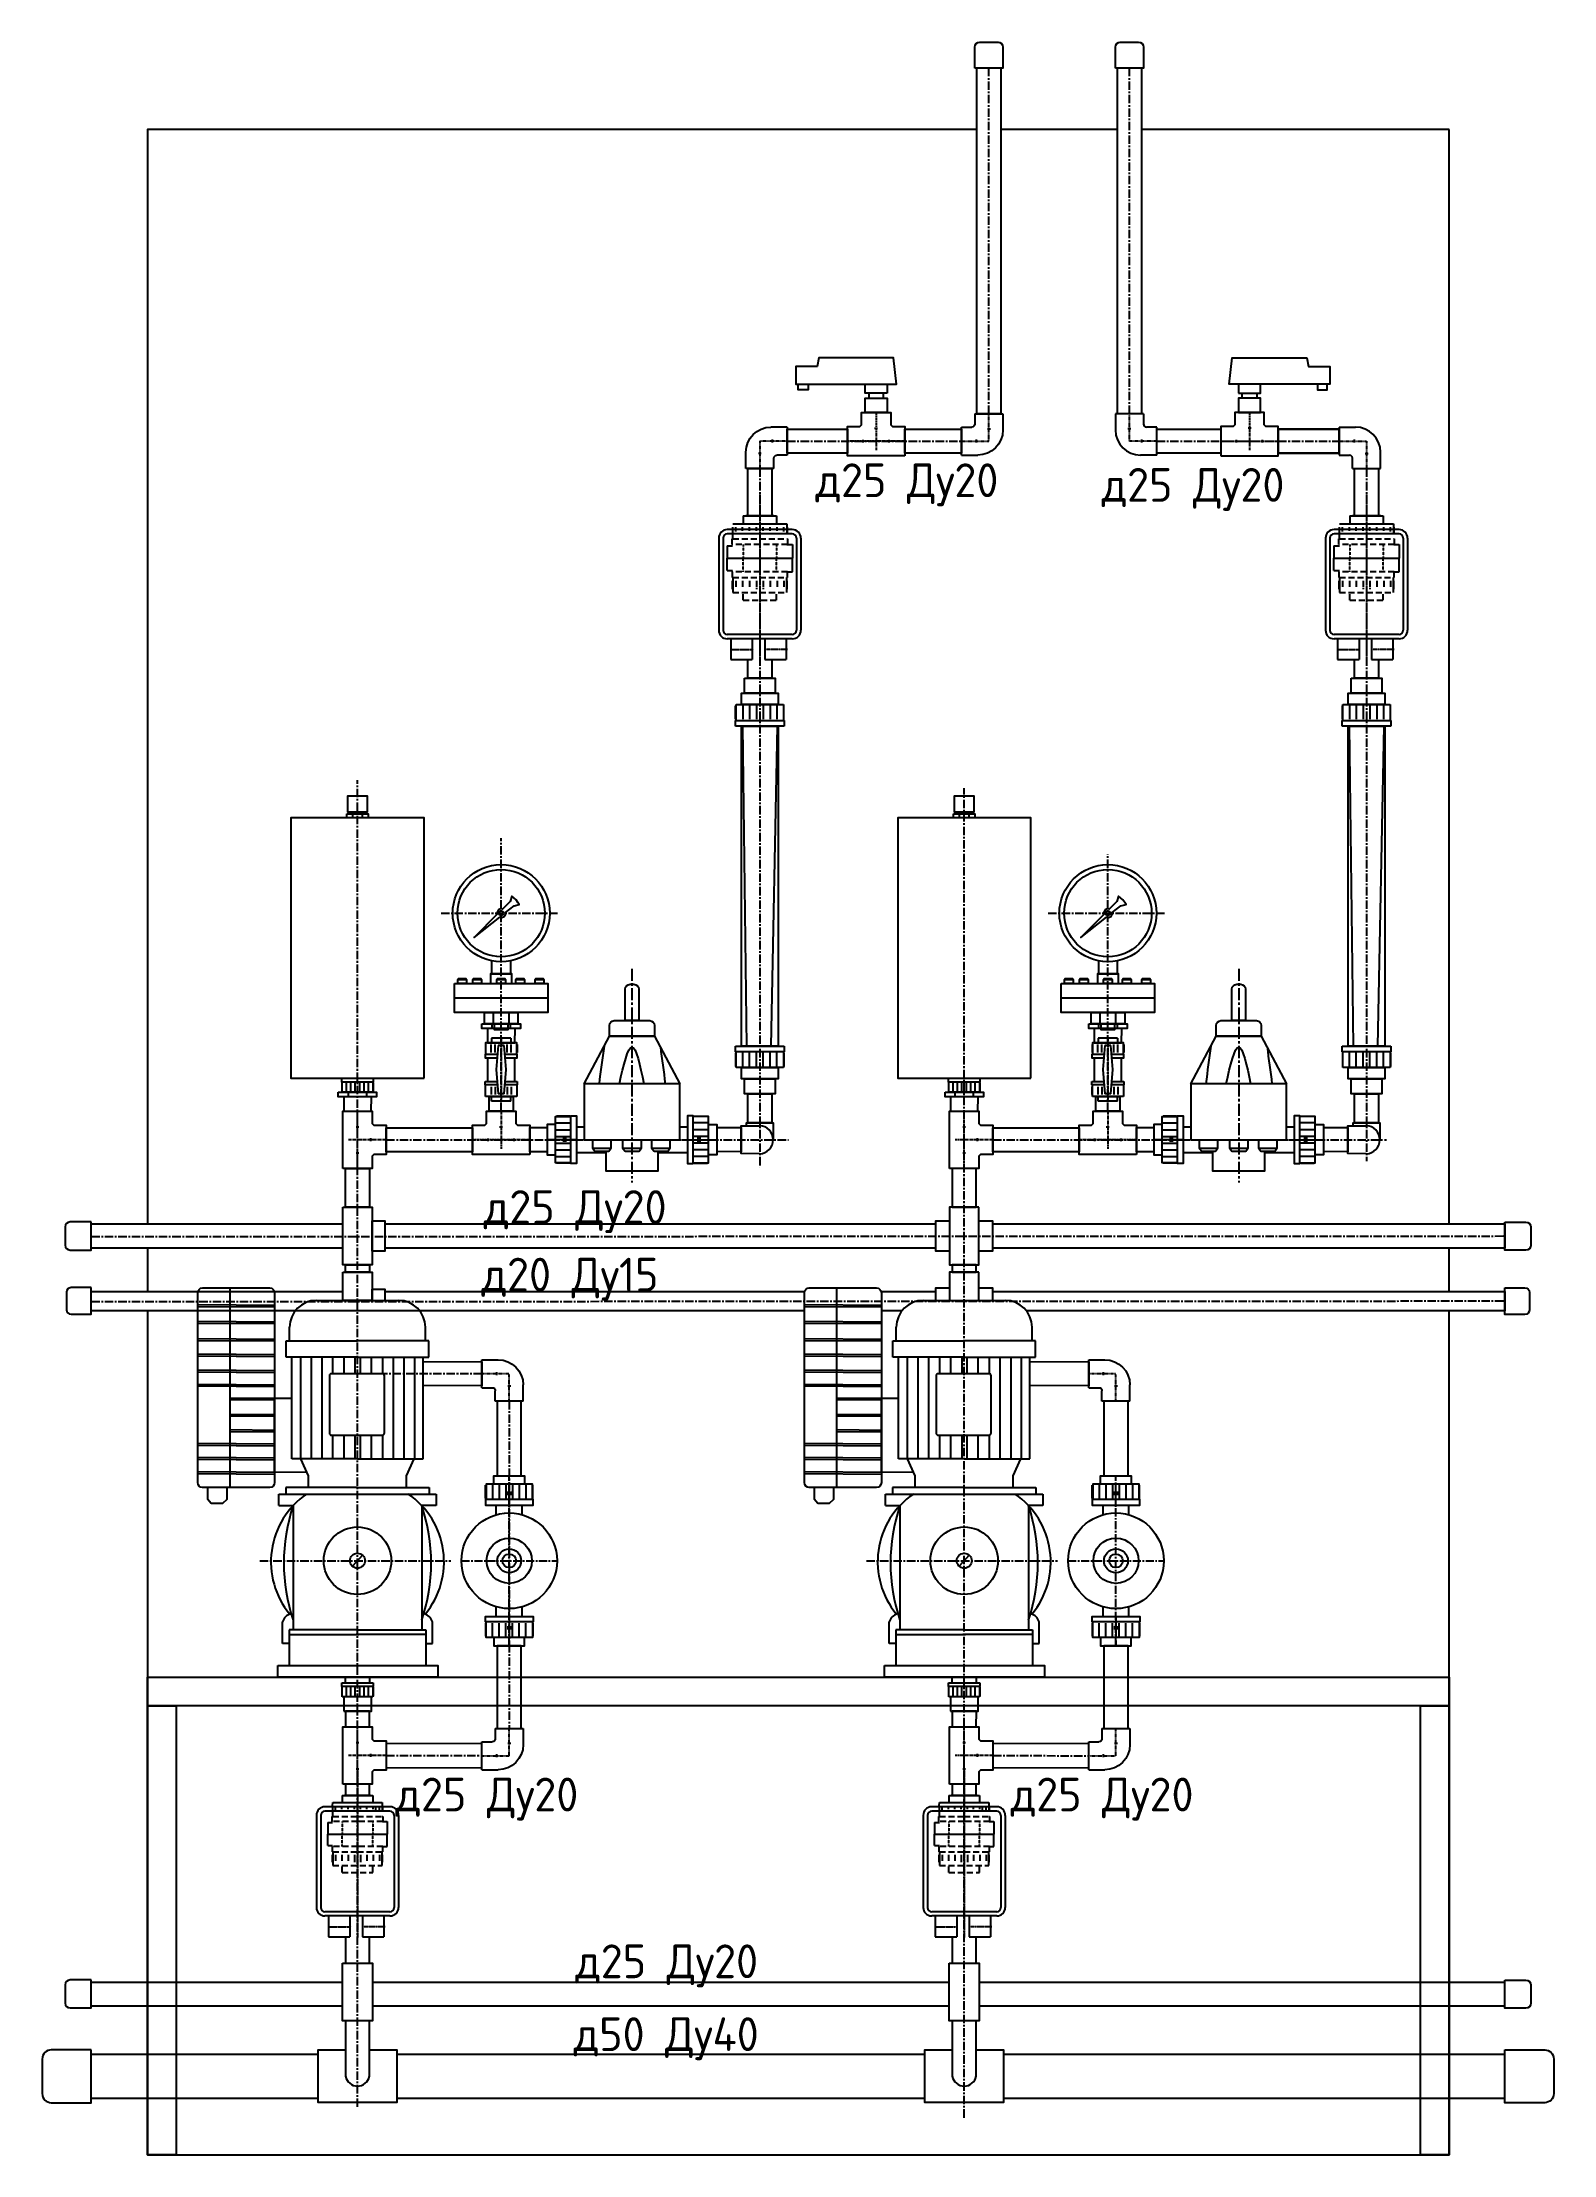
# Model space of a CAD drawing. Header units: millimetres. Extents: x -5247 to 64230, y -16204 to 29599.
# Drawn here: x 10622 to 12190, y 6470 to 8660 of the extents above; entities that cross this region are included whole.
import ezdxf

# ---------------------------------------------------------------- set-up
doc = ezdxf.new("R2010")
doc.units = ezdxf.units.MM
doc.linetypes.add('MITTE', pattern=[2, 1.25, -0.25, 0.25, -0.25])
doc.linetypes.add('VERDECKT', pattern=[0.375, 0.25, -0.125])
for name, color, linetype in [('KÖRPERKANTE', 7, 'Continuous'), ('Mitte', 6, 'MITTE'), ('VERDECKT', 140, 'VERDECKT'), ('насос', 7, 'Continuous'), ('система', 1, 'Continuous')]:
    doc.layers.add(name, color=color, linetype=linetype)
doc.styles.add('гостб', font='', dxfattribs={"height": 2.5})
doc.styles.get('гостб').set_extended_font_data('GOST type B')

msp = doc.modelspace()

# ---------------------------------------------------------------- texts
at = {"layer": 'система', "color": 7, "style": 'гостб'}
for s, p in [('д25 Ду20', (11424.176, 8188.739)), ('д25 Ду20', (11720.9, 8183.964)), ('д25 Ду20', (11080.046, 7435.047)), ('д20 Ду15', (11077.693, 7365.004)), ('д25 Ду20', (10988.432, 6825.892)), ('д25 Ду20', (11626.584, 6825.892)), ('д25 Ду20', (11174.937, 6652.931)), ('д50 Ду40', (11173.265, 6577.367))]:
    msp.add_text(s, height=35, dxfattribs=at).set_placement(p)

# ---------------------------------------------------------------- blocks, each defined once
blk = doc.blocks.new('DRCKHA32')
at = {"color": 253, "linetype": 'MITTE', "ltscale": 10}
for p, q in [((0, -131.3), (0, 131.5)), ((-74, 0), (74, 0))]:
    blk.add_line(p, q, dxfattribs=at)
at = {"ltscale": 25}
for p, q in [((-36.6, 96.4), (-36.6, 116.9)), ((-25.8, 116.9), (-25.8, 96.4)), ((-15.5, 116.9), (-15.5, 96.4)), ((-5.2, 116.9), (-5.2, 96.4)), ((5.2, 116.9), (5.2, 96.4)), ((15.5, 116.9), (15.5, 96.4)), ((25.8, 116.9), (25.8, 96.4)), ((36.6, 96.4), (36.6, 116.9)), ((35.9, 94.7), (-35.9, 94.7)), ((-36.6, -96.4), (-36.6, -116.9)), ((35.9, -94.7), (-35.9, -94.7)), ((-25.8, -116.9), (-25.8, -96.4)), ((-15.5, -116.9), (-15.5, -96.4)), ((-5.2, -116.9), (-5.2, -96.4)), ((5.2, -116.9), (5.2, -96.4)), ((15.5, -116.9), (15.5, -96.4)), ((25.8, -116.9), (25.8, -96.4)), ((36.6, -96.4), (36.6, -116.9))]:
    blk.add_line(p, q, dxfattribs=at)
for p, q in [((-20, 71.2), (-20, 86.1)), ((20, 71.2), (20, 86.1)), ((-20, -85.9), (-20, -71.2)), ((20, -85.9), (20, -71.2))]:
    blk.add_line(p, q)
for points in [[(-23.7, 118.6), (-23.7, 131.5), (23.7, 131.5), (23.7, 118.6)], [(0, 86.1), (37, 86.1), (37, 94.7), (35.9, 94.7), (35.9, 118.6), (-35.9, 118.6), (-35.9, 94.7), (-37, 94.7), (-37, 86.1), (0, 86.1)], [(0, -86.1), (37, -86.1), (37, -94.7), (35.9, -94.7), (35.9, -118.6), (-35.9, -118.6), (-35.9, -94.7), (-37, -94.7), (-37, -86.1), (0, -86.1)], [(-23.7, -118.6), (-23.7, -131.5), (23.7, -131.5), (23.7, -118.6)]]:
    blk.add_lwpolyline(points, dxfattribs=at)
for radius in [74, 35, 18.5, 10.5]:
    blk.add_circle((0, 0), radius)
at = {"layer": 'Mitte', "color": 253, "ltscale": 25}
for p, q in [((0, 86.1), (0, 131.5)), ((3.4, 105.5), (-3.4, 105.5)), ((3.4, 102.5), (-3.4, 102.5)), ((0, -86.1), (0, -131.5)), ((3.4, -102.5), (-3.4, -102.5)), ((3.4, -105.5), (-3.4, -105.5))]:
    blk.add_line(p, q, dxfattribs=at)
blk = doc.blocks.new('2weg_25')
at = {"ltscale": 25}
for p, q in [((-33.2, 118.4), (-33.2, 101.7)), ((-32.6, 97.6), (-7.9, 97.6)), ((-28.7, 41.3), (-28.7, 90.7)), ((-20.8, 101.7), (-20.8, 118.4)), ((-20.2, 132), (20.2, 132)), ((-20.2, 132), (-20.2, 122.5)), ((-12.5, 101.7), (-12.5, 118.4)), ((-10.4, 66), (-6.5, 116.8)), ((-6.5, 116.8), (6.5, 116.8)), ((-4.2, 116.8), (-4.2, 118.4)), ((4.2, 116.8), (4.2, 118.4)), ((6.5, 116.8), (10.4, 66)), ((7.9, 97.6), (32.6, 97.6)), ((12.5, 101.7), (12.5, 118.4)), ((20.2, 132), (20.2, 122.5)), ((20.8, 101.7), (20.8, 118.4)), ((28.7, 90.7), (28.7, 41.3)), ((28.7, 90.7), (28.7, 87.6)), ((33.2, 118.4), (33.2, 101.7)), ((-6.5, 15.2), (-10.4, 66)), ((10.4, 66), (6.5, 15.2)), ((-33.5, 41.3), (-33.5, 34.4)), ((-8.5, 41.3), (-33.5, 41.3)), ((-33.5, 34.4), (-32.6, 34.4)), ((-33.2, 13.6), (-33.2, 30.3)), ((-32.6, 34.4), (-7.9, 34.4)), ((-32.6, 34.4), (-32.6, 9.5)), ((-32.6, 9.5), (32.6, 9.5)), ((-20.8, 30.3), (-20.8, 13.6)), ((-20.2, 0), (-20.2, 9.5)), ((-20.2, 0), (20.2, 0)), ((-12.5, 30.3), (-12.5, 13.6)), ((-6.5, 15.2), (6.5, 15.2)), ((-4.2, 15.2), (-4.2, 13.6)), ((4.2, 15.2), (4.2, 13.6)), ((7.9, 34.4), (32.6, 34.4)), ((33.5, 41.3), (8.5, 41.3)), ((12.5, 30.3), (12.5, 13.6)), ((20.2, 0), (20.2, 9.5)), ((20.8, 30.3), (20.8, 13.6)), ((32.6, 9.5), (32.6, 34.4)), ((32.6, 34.4), (33.5, 34.4)), ((33.2, 13.6), (33.2, 30.3)), ((33.5, 34.4), (33.5, 41.3))]:
    blk.add_line(p, q, dxfattribs=at)
at = {"color": 253, "linetype": 'MITTE', "ltscale": 5}
blk.add_line((0, 132), (0, 0), dxfattribs=at)
at = {"ltscale": 25}
blk.add_lwpolyline([(-8.5, 90.7), (-33.5, 90.7), (-33.5, 97.6), (-32.6, 97.6), (-32.6, 122.5), (32.6, 122.5), (32.6, 97.6), (33.5, 97.6), (33.5, 90.7), (8.5, 90.7)], dxfattribs=at)
blk = doc.blocks.new('t__dn40')
at = {"layer": 'KÖRPERKANTE', "ltscale": 25}
for p, q in [((-26, 2.9), (-26, -2.8)), ((26, 2.7), (26, -2.8)), ((3.1, -26), (-2.7, -26))]:
    blk.add_line(p, q, dxfattribs=at)
at = {"layer": 'KÖRPERKANTE', "ltscale": 25, "flags": 128}
blk.add_lwpolyline([(-57, 29.2), (57, 29.2), (57, -29.2), (32.3, -29.2), (29.2, -32.2), (29.2, -57), (-29.2, -57), (-29.2, -32.3), (-32.2, -29.2), (-57, -29.2), (-57, 29.2)], dxfattribs=at)
at = {"layer": 'Mitte', "color": 253, "ltscale": 5}
for p, q in [((-57, 0), (57, 0)), ((0, -57), (0, 17.7))]:
    blk.add_line(p, q, dxfattribs=at)
blk = doc.blocks.new('90_DN32')
for p, q in [((-45.6, 23.4), (-18.6, 23.4)), ((-45.6, -23.4), (-28.4, -23.4)), ((-23.4, -45.6), (-23.4, -28.4)), ((23.4, -45.6), (23.4, -18.6))]:
    blk.add_line(p, q)
at = {"ltscale": 25}
for p, q in [((-45.6, 23.4), (-45.6, -23.4)), ((-20.8, 2.5), (-20.8, -2.5)), ((-2.5, -20.8), (2.5, -20.8)), ((-23.4, -45.6), (23.4, -45.6))]:
    blk.add_line(p, q, dxfattribs=at)
for centre, radius in [((-18.6, -18.6), 42), ((-28.4, -28.4), 5)]:
    blk.add_arc(centre, radius, 0, 90)
at = {"layer": 'Mitte', "color": 253, "ltscale": 0.3}
for p, q in [((-45.6, 0), (0, 0)), ((0, 0), (0, -45.6))]:
    blk.add_line(p, q, dxfattribs=at)

# ---------------------------------------------------------------- linework, layer by layer
at = {"color": 7, "linetype": 'MITTE'}
for p, q in [((11366.446, 8192.725), (11366.446, 8019.347)), ((11995.795, 8192.725), (11995.795, 8019.347)), ((11337.75, 8030.739), (11359.921, 8030.739)), ((11395.142, 8030.739), (11372.971, 8030.739)), ((11967.1, 8030.739), (11989.271, 8030.739)), ((12024.491, 8030.739), (12002.32, 8030.739)), ((10949.106, 6868.305), (10949.106, 6694.928)), ((11578.456, 6868.305), (11578.456, 6694.928)), ((10920.41, 6706.32), (10942.581, 6706.32)), ((10977.802, 6706.32), (10955.631, 6706.32)), ((11549.76, 6706.32), (11571.931, 6706.32)), ((11607.151, 6706.32), (11584.98, 6706.32))]:
    msp.add_line(p, q, dxfattribs=at)
at = {"color": 7}
for p, q in [((11400.146, 8150.61), (11332.746, 8150.61)), ((11337.981, 8157.497), (11337.981, 8151.43)), ((11381.121, 8169.213), (11351.771, 8169.213)), ((11394.436, 8161.063), (11394.436, 8151.43)), ((11394.911, 8157.497), (11394.911, 8151.43)), ((12029.495, 8150.61), (11962.095, 8150.61)), ((11967.33, 8157.497), (11967.33, 8151.43)), ((12010.47, 8169.213), (11981.121, 8169.213)), ((12023.785, 8161.063), (12023.785, 8151.43)), ((12024.261, 8157.497), (12024.261, 8151.43)), ((11328.312, 8146.176), (11328.312, 8050.693)), ((11409.014, 8146.176), (11409.014, 8050.693)), ((11957.661, 8146.176), (11957.661, 8050.693)), ((12038.364, 8146.176), (12038.364, 8050.693)), ((11400.146, 8046.259), (11332.746, 8046.259)), ((12029.495, 8046.259), (11962.095, 8046.259)), ((10923.063, 6831.678), (10923.498, 6834.94)), ((10962.532, 6842.397), (10935.68, 6842.397)), ((10974.714, 6834.94), (10974.714, 6826.127)), ((11552.413, 6831.678), (11552.848, 6834.94)), ((11591.881, 6842.397), (11565.03, 6842.397)), ((11604.063, 6834.94), (11604.063, 6826.127)), ((10910.972, 6821.757), (10910.972, 6726.274)), ((10982.806, 6826.191), (10915.406, 6826.191)), ((10923.063, 6831.678), (10923.063, 6826.127)), ((10975.149, 6831.678), (10975.149, 6826.127)), ((10991.674, 6821.757), (10991.674, 6726.274)), ((11540.321, 6821.757), (11540.321, 6726.274)), ((11612.156, 6826.191), (11544.756, 6826.191)), ((11552.413, 6831.678), (11552.413, 6826.127)), ((11604.498, 6831.678), (11604.498, 6826.127)), ((11621.024, 6821.757), (11621.024, 6726.274)), ((10982.806, 6721.839), (10915.406, 6721.839)), ((11612.156, 6721.839), (11544.756, 6721.839))]:
    msp.add_line(p, q, dxfattribs=at)
at = {"color": 7, "ltscale": 25}
for p, q in [((11338.456, 8161.063), (11394.436, 8161.063)), ((11349.085, 8169.213), (11383.807, 8169.213)), ((11349.085, 8169.213), (11349.085, 8161.063)), ((11383.807, 8169.213), (11383.807, 8161.063)), ((11967.806, 8161.063), (12023.785, 8161.063)), ((11978.434, 8169.213), (12013.156, 8169.213)), ((11978.434, 8169.213), (11978.434, 8161.063)), ((12013.156, 8169.213), (12013.156, 8161.063)), ((10923.498, 6834.94), (10974.714, 6834.94)), ((10933.223, 6842.397), (10964.989, 6842.397)), ((10933.223, 6842.397), (10933.223, 6834.94)), ((10964.989, 6842.397), (10964.989, 6834.94)), ((11552.848, 6834.94), (11604.063, 6834.94)), ((11562.572, 6842.397), (11594.339, 6842.397)), ((11562.572, 6842.397), (11562.572, 6834.94)), ((11594.339, 6842.397), (11594.339, 6834.94))]:
    msp.add_line(p, q, dxfattribs=at)
at = {"color": 253}
for p, q in [((11338.456, 8145.538), (11338.456, 8151.43)), ((11967.806, 8145.538), (11967.806, 8151.43)), ((11337.683, 8139.594), (11337.683, 8145.538)), ((11394.621, 8139.594), (11400.198, 8139.594)), ((11395.208, 8145.538), (11395.208, 8139.594)), ((11967.033, 8139.594), (11967.033, 8145.538)), ((12023.971, 8139.594), (12029.547, 8139.594)), ((12024.558, 8145.538), (12024.558, 8139.594)), ((11332.694, 8125.482), (11400.198, 8125.482)), ((11337.683, 8111.37), (11337.683, 8105.427)), ((11338.456, 8105.427), (11338.456, 8089.902)), ((11394.436, 8089.902), (11394.436, 8105.427)), ((11394.621, 8111.37), (11400.198, 8111.37)), ((11395.208, 8105.427), (11395.208, 8111.37)), ((11962.044, 8125.482), (12029.547, 8125.482)), ((11967.033, 8111.37), (11967.033, 8105.427)), ((11967.806, 8105.427), (11967.806, 8089.902)), ((12023.785, 8089.902), (12023.785, 8105.427)), ((12023.971, 8111.37), (12029.547, 8111.37)), ((12024.558, 8105.427), (12024.558, 8111.37)), ((11337.981, 8093.468), (11337.981, 8101.861)), ((11394.911, 8093.468), (11394.911, 8101.861)), ((11967.33, 8093.468), (11967.33, 8101.861)), ((12024.261, 8093.468), (12024.261, 8101.861)), ((10922.791, 6815.299), (10922.791, 6820.736)), ((10923.498, 6820.736), (10923.498, 6826.127)), ((10967.634, 6830.625), (10967.634, 6829.177)), ((10967.634, 6829.177), (10967.634, 6826.725)), ((10974.884, 6815.299), (10979.985, 6815.299)), ((10975.421, 6820.736), (10975.421, 6815.299)), ((11552.141, 6815.299), (11552.141, 6820.736)), ((11552.848, 6820.736), (11552.848, 6826.127)), ((11596.983, 6830.625), (11596.983, 6829.177)), ((11596.983, 6829.177), (11596.983, 6826.725)), ((11604.233, 6815.299), (11609.335, 6815.299)), ((11604.77, 6820.736), (11604.77, 6815.299)), ((10918.227, 6802.388), (10979.985, 6802.388)), ((11547.576, 6802.388), (11609.335, 6802.388)), ((10922.791, 6789.477), (10922.791, 6784.04)), ((10923.063, 6773.098), (10923.063, 6780.777)), ((10923.498, 6784.04), (10923.498, 6769.836)), ((10974.714, 6769.836), (10974.714, 6784.04)), ((10974.884, 6789.477), (10979.985, 6789.477)), ((10975.149, 6773.098), (10975.149, 6780.777)), ((10975.421, 6784.04), (10975.421, 6789.477)), ((11552.141, 6789.477), (11552.141, 6784.04)), ((11552.413, 6773.098), (11552.413, 6780.777)), ((11552.848, 6784.04), (11552.848, 6769.836)), ((11604.063, 6769.836), (11604.063, 6784.04)), ((11604.233, 6789.477), (11609.335, 6789.477)), ((11604.498, 6773.098), (11604.498, 6780.777)), ((11604.77, 6784.04), (11604.77, 6789.477))]:
    msp.add_line(p, q, dxfattribs=at)
for p, q in [((11336.486, 8020.234), (11358.657, 8020.234)), ((11371.707, 8020.234), (11393.878, 8020.234)), ((11965.836, 8020.234), (11988.007, 8020.234)), ((12001.056, 8020.234), (12023.227, 8020.234)), ((11385.349, 7951.313), (11347.509, 7951.313)), ((12014.699, 7951.313), (11976.859, 7951.313)), ((10943.939, 7860.272), (10943.939, 7856.044)), ((10953.793, 7860.272), (10953.793, 7856.044)), ((11573.288, 7860.272), (11573.288, 7856.044)), ((11583.142, 7860.272), (11583.142, 7856.044)), ((11049.659, 7669.479), (11146.659, 7669.479)), ((11679.008, 7669.479), (11776.008, 7669.479)), ((11089.915, 7654.479), (11089.915, 7642.549)), ((11106.159, 7654.479), (11106.159, 7642.549)), ((11719.265, 7654.479), (11719.265, 7642.549)), ((11735.509, 7654.479), (11735.509, 7642.549)), ((11347.509, 7619.428), (11385.349, 7619.428)), ((11976.859, 7619.428), (12014.699, 7619.428)), ((10936.88, 7586.044), (10961.332, 7586.044)), ((11566.23, 7586.044), (11590.681, 7586.044)), ((11176.309, 7535.833), (11184.279, 7535.833)), ((11283.434, 7535.833), (11291.521, 7535.833)), ((11805.659, 7535.833), (11813.629, 7535.833)), ((11912.784, 7535.833), (11920.871, 7535.833)), ((11176.309, 7509.034), (11206.964, 7509.034)), ((11260.75, 7509.034), (11291.521, 7509.034)), ((11805.659, 7509.034), (11836.313, 7509.034)), ((11890.1, 7509.034), (11920.871, 7509.034)), ((10817.14, 7161.767), (10817.14, 7368.701)), ((11446.49, 7161.767), (11446.49, 7368.701)), ((10783.338, 7351.475), (10863.186, 7350.821)), ((10783.338, 7349.584), (10863.186, 7348.929)), ((11412.687, 7351.475), (11492.535, 7350.821)), ((11412.687, 7349.584), (11492.535, 7348.929)), ((10783.338, 7334.216), (10863.186, 7333.561)), ((10783.338, 7332.324), (10863.186, 7331.67)), ((11412.687, 7334.216), (11492.535, 7333.561)), ((11412.687, 7332.324), (11492.535, 7331.67)), ((10783.338, 7316.231), (10863.186, 7315.576)), ((10783.338, 7314.339), (10863.186, 7313.685)), ((10783.338, 7300.244), (10863.186, 7299.59)), ((10783.338, 7298.353), (10863.186, 7297.698)), ((11412.687, 7316.231), (11492.535, 7315.576)), ((11412.687, 7314.339), (11492.535, 7313.685)), ((11412.687, 7300.244), (11492.535, 7299.59)), ((11412.687, 7298.353), (11492.535, 7297.698)), ((10783.338, 7283.592), (10863.186, 7282.937)), ((10783.338, 7281.7), (10863.186, 7281.046)), ((11412.687, 7283.592), (11492.535, 7282.937)), ((11412.687, 7281.7), (11492.535, 7281.046)), ((10783.338, 7268.901), (10863.186, 7268.246)), ((10783.338, 7267.009), (10863.186, 7266.355)), ((10817.14, 7254.79), (10863.186, 7254.412)), ((10817.14, 7252.898), (10863.186, 7252.521)), ((11412.687, 7268.901), (11492.535, 7268.246)), ((11412.687, 7267.009), (11492.535, 7266.355)), ((11446.49, 7254.79), (11492.535, 7254.412)), ((11446.49, 7252.898), (11492.535, 7252.521)), ((10817.14, 7237.934), (10863.186, 7237.557)), ((10817.14, 7236.042), (10863.186, 7235.665)), ((11446.49, 7237.934), (11492.535, 7237.557)), ((11446.49, 7236.042), (11492.535, 7235.665)), ((10783.338, 7207.653), (10863.186, 7206.999)), ((10817.14, 7221.735), (10863.186, 7221.357)), ((10817.14, 7219.843), (10863.186, 7219.466)), ((11412.687, 7207.653), (11492.535, 7206.999)), ((11446.49, 7221.735), (11492.535, 7221.357)), ((11446.49, 7219.843), (11492.535, 7219.466)), ((10783.338, 7205.762), (10863.186, 7205.107)), ((10783.338, 7193.13), (10863.186, 7192.475)), ((10783.338, 7191.238), (10863.186, 7190.583)), ((11412.687, 7205.762), (11492.535, 7205.107)), ((11412.687, 7193.13), (11492.535, 7192.475)), ((11412.687, 7191.238), (11492.535, 7190.583)), ((10783.338, 7178.241), (10863.186, 7177.587)), ((10783.338, 7176.35), (10863.186, 7175.695)), ((11412.687, 7178.241), (11492.535, 7177.587)), ((11412.687, 7176.35), (11492.535, 7175.695)), ((10867.398, 7142.929), (10867.398, 7154.915)), ((11496.747, 7142.929), (11496.747, 7154.915)), ((10878.307, 7014.284), (10878.307, 6977.066)), ((11019.905, 7014.284), (11019.905, 6977.066)), ((11507.657, 7014.284), (11507.657, 6977.066)), ((11649.254, 7014.284), (11649.254, 6977.066)), ((10919.146, 6695.815), (10941.317, 6695.815)), ((10954.367, 6695.815), (10976.538, 6695.815)), ((11548.496, 6695.815), (11570.667, 6695.815)), ((11583.717, 6695.815), (11605.888, 6695.815))]:
    msp.add_line(p, q)
at = {"ltscale": 25}
for p, q in [((11341.101, 7957.204), (11341.867, 7957.204)), ((11341.101, 7951.313), (11341.101, 7957.204)), ((11341.396, 7958.382), (11341.396, 7972.398)), ((11341.867, 7957.204), (11341.867, 7973.577)), ((11341.867, 7973.577), (11390.992, 7973.577)), ((11341.867, 7957.204), (11390.992, 7957.204)), ((11348.758, 7972.398), (11348.758, 7958.382)), ((11355.827, 7972.398), (11355.827, 7958.382)), ((11362.895, 7972.398), (11362.895, 7958.382)), ((11369.964, 7972.398), (11369.964, 7958.382)), ((11377.032, 7972.398), (11377.032, 7958.382)), ((11384.1, 7972.398), (11384.1, 7958.382)), ((11390.992, 7973.577), (11390.992, 7957.204)), ((11390.992, 7957.204), (11391.758, 7957.204)), ((11391.463, 7958.382), (11391.463, 7972.398)), ((11391.758, 7957.204), (11391.758, 7951.313)), ((11970.451, 7957.204), (11971.216, 7957.204)), ((11970.451, 7951.313), (11970.451, 7957.204)), ((11970.745, 7958.382), (11970.745, 7972.398)), ((11971.216, 7957.204), (11971.216, 7973.577)), ((11971.216, 7973.577), (12020.342, 7973.577)), ((11971.216, 7957.204), (12020.342, 7957.204)), ((11978.108, 7972.398), (11978.108, 7958.382)), ((11985.176, 7972.398), (11985.176, 7958.382)), ((11992.245, 7972.398), (11992.245, 7958.382)), ((11999.313, 7972.398), (11999.313, 7958.382)), ((12006.382, 7972.398), (12006.382, 7958.382)), ((12013.45, 7972.398), (12013.45, 7958.382)), ((12020.342, 7973.577), (12020.342, 7957.204)), ((12020.342, 7957.204), (12021.107, 7957.204)), ((12020.813, 7958.382), (12020.813, 7972.398)), ((12021.107, 7957.204), (12021.107, 7951.313)), ((11366.429, 7951.313), (11341.101, 7951.313)), ((11391.758, 7951.313), (11366.429, 7951.313)), ((11995.779, 7951.313), (11970.451, 7951.313)), ((12021.107, 7951.313), (11995.779, 7951.313)), ((11341.101, 7619.428), (11366.429, 7619.428)), ((11341.101, 7613.537), (11341.101, 7619.428)), ((11341.867, 7613.537), (11341.101, 7613.537)), ((11341.396, 7612.359), (11341.396, 7598.342)), ((11341.867, 7597.164), (11341.867, 7613.537)), ((11390.992, 7613.537), (11341.867, 7613.537)), ((11348.758, 7598.342), (11348.758, 7612.359)), ((11355.827, 7598.342), (11355.827, 7612.359)), ((11362.895, 7598.342), (11362.895, 7612.359)), ((11366.429, 7619.428), (11391.758, 7619.428)), ((11369.964, 7598.342), (11369.964, 7612.359)), ((11377.032, 7598.342), (11377.032, 7612.359)), ((11384.1, 7598.342), (11384.1, 7612.359)), ((11390.992, 7613.537), (11390.992, 7597.164)), ((11391.758, 7613.537), (11390.992, 7613.537)), ((11391.463, 7612.359), (11391.463, 7598.342)), ((11391.758, 7619.428), (11391.758, 7613.537)), ((11970.451, 7619.428), (11995.779, 7619.428)), ((11970.451, 7613.537), (11970.451, 7619.428)), ((11971.216, 7613.537), (11970.451, 7613.537)), ((11970.745, 7612.359), (11970.745, 7598.342)), ((11971.216, 7597.164), (11971.216, 7613.537)), ((12020.342, 7613.537), (11971.216, 7613.537)), ((11978.108, 7598.342), (11978.108, 7612.359)), ((11985.176, 7598.342), (11985.176, 7612.359)), ((11992.245, 7598.342), (11992.245, 7612.359)), ((11995.779, 7619.428), (12021.107, 7619.428)), ((11999.313, 7598.342), (11999.313, 7612.359)), ((12006.382, 7598.342), (12006.382, 7612.359)), ((12013.45, 7598.342), (12013.45, 7612.359)), ((12020.342, 7613.537), (12020.342, 7597.164)), ((12021.107, 7613.537), (12020.342, 7613.537)), ((12020.813, 7612.359), (12020.813, 7598.342)), ((12021.107, 7619.428), (12021.107, 7613.537)), ((10932.739, 7586.044), (10949.106, 7586.044)), ((10932.739, 7582.238), (10932.739, 7586.044)), ((10933.234, 7582.238), (10932.739, 7582.238)), ((10932.93, 7581.476), (10932.93, 7572.419)), ((10933.234, 7571.658), (10933.234, 7582.238)), ((10964.978, 7582.238), (10933.234, 7582.238)), ((10937.687, 7572.419), (10937.687, 7581.476)), ((10942.255, 7572.419), (10942.255, 7581.476)), ((10946.822, 7572.419), (10946.822, 7581.476)), ((10949.106, 7586.044), (10965.473, 7586.044)), ((10951.39, 7572.419), (10951.39, 7581.476)), ((10955.957, 7572.419), (10955.957, 7581.476)), ((10960.525, 7572.419), (10960.525, 7581.476)), ((10964.978, 7582.238), (10964.978, 7571.658)), ((10965.473, 7582.238), (10964.978, 7582.238)), ((10965.282, 7581.476), (10965.282, 7572.419)), ((10965.473, 7586.044), (10965.473, 7582.238)), ((11390.992, 7597.164), (11341.867, 7597.164)), ((11562.089, 7586.044), (11578.456, 7586.044)), ((11562.089, 7582.238), (11562.089, 7586.044)), ((11562.584, 7582.238), (11562.089, 7582.238)), ((11562.279, 7581.476), (11562.279, 7572.419)), ((11562.584, 7571.658), (11562.584, 7582.238)), ((11594.328, 7582.238), (11562.584, 7582.238)), ((11567.037, 7572.419), (11567.037, 7581.476)), ((11571.604, 7572.419), (11571.604, 7581.476)), ((11576.172, 7572.419), (11576.172, 7581.476)), ((11578.456, 7586.044), (11594.822, 7586.044)), ((11580.739, 7572.419), (11580.739, 7581.476)), ((11585.307, 7572.419), (11585.307, 7581.476)), ((11589.874, 7572.419), (11589.874, 7581.476)), ((11594.328, 7582.238), (11594.328, 7571.658)), ((11594.822, 7582.238), (11594.328, 7582.238)), ((11594.632, 7581.476), (11594.632, 7572.419)), ((11594.822, 7586.044), (11594.822, 7582.238)), ((12020.342, 7597.164), (11971.216, 7597.164)), ((10964.978, 7571.658), (10933.234, 7571.658)), ((11594.328, 7571.658), (11562.584, 7571.658)), ((11169.275, 7546.934), (11155.557, 7546.934)), ((11155.557, 7539.728), (11169.275, 7539.728)), ((11170.428, 7498.394), (11170.428, 7546.473)), ((11297.286, 7498.394), (11297.286, 7546.473)), ((11298.439, 7546.934), (11312.157, 7546.934)), ((11312.157, 7539.728), (11298.439, 7539.728)), ((11798.624, 7546.934), (11784.906, 7546.934)), ((11784.906, 7539.728), (11798.624, 7539.728)), ((11799.777, 7498.394), (11799.777, 7546.473)), ((11926.636, 7498.394), (11926.636, 7546.473)), ((11927.789, 7546.934), (11941.507, 7546.934)), ((11941.507, 7539.728), (11927.789, 7539.728)), ((11155.557, 7532.81), (11169.275, 7532.81)), ((11155.557, 7525.892), (11169.275, 7525.892)), ((11155.557, 7518.974), (11169.275, 7518.974)), ((11312.157, 7532.81), (11298.439, 7532.81)), ((11312.157, 7525.892), (11298.439, 7525.892)), ((11312.157, 7518.974), (11298.439, 7518.974)), ((11784.906, 7532.81), (11798.624, 7532.81)), ((11784.906, 7525.892), (11798.624, 7525.892)), ((11784.906, 7518.974), (11798.624, 7518.974)), ((11941.507, 7532.81), (11927.789, 7532.81)), ((11941.507, 7525.892), (11927.789, 7525.892)), ((11941.507, 7518.974), (11927.789, 7518.974)), ((11155.557, 7512.057), (11169.275, 7512.057)), ((11155.557, 7505.139), (11169.275, 7505.139)), ((11169.275, 7497.933), (11155.557, 7497.933)), ((11312.157, 7512.057), (11298.439, 7512.057)), ((11312.157, 7505.139), (11298.439, 7505.139)), ((11298.439, 7497.933), (11312.157, 7497.933)), ((11784.906, 7512.057), (11798.624, 7512.057)), ((11784.906, 7505.139), (11798.624, 7505.139)), ((11798.624, 7497.933), (11784.906, 7497.933)), ((11941.507, 7512.057), (11927.789, 7512.057)), ((11941.507, 7505.139), (11927.789, 7505.139)), ((11927.789, 7497.933), (11941.507, 7497.933))]:
    msp.add_line(p, q, dxfattribs=at)
at = {"color": 253, "linetype": 'MITTE', "ltscale": 10}
for p, q in [((11233.857, 7699.619), (11233.857, 7478.114)), ((11863.206, 7699.619), (11863.206, 7478.114)), ((11145.873, 7522.433), (11321.957, 7522.433)), ((11775.223, 7522.433), (11951.307, 7522.433))]:
    msp.add_line(p, q, dxfattribs=at)
at = {"color": 5}
for p, q in [((11088.42, 7642.549), (11088.42, 7637.833)), ((11107.612, 7642.549), (11107.612, 7637.833)), ((11717.77, 7642.549), (11717.77, 7637.833)), ((11736.961, 7642.549), (11736.961, 7637.833)), ((10939.367, 7571.658), (10939.367, 7566.942)), ((10958.559, 7571.658), (10958.559, 7566.942)), ((11568.717, 7571.658), (11568.717, 7566.942)), ((11587.908, 7571.658), (11587.908, 7566.942)), ((12139.142, 7435.047), (12139.142, 7410.047)), ((12139.142, 7365.004), (12139.142, 7345.004)), ((10936.88, 6959.157), (10961.332, 6959.157)), ((11566.23, 6959.157), (11590.681, 6959.157))]:
    msp.add_line(p, q, dxfattribs=at)
at = {"color": 5, "ltscale": 25}
for p, q in [((10932.739, 6959.157), (10949.106, 6959.157)), ((10932.739, 6955.35), (10932.739, 6959.157)), ((10933.234, 6955.35), (10932.739, 6955.35)), ((10932.93, 6954.589), (10932.93, 6945.532)), ((10933.234, 6944.771), (10933.234, 6955.35)), ((10964.978, 6955.35), (10933.234, 6955.35)), ((10964.978, 6944.771), (10933.234, 6944.771)), ((10937.687, 6945.532), (10937.687, 6954.589)), ((10942.255, 6945.532), (10942.255, 6954.589)), ((10946.822, 6945.532), (10946.822, 6954.589)), ((10949.106, 6959.157), (10965.473, 6959.157)), ((10951.39, 6945.532), (10951.39, 6954.589)), ((10955.957, 6945.532), (10955.957, 6954.589)), ((10960.525, 6945.532), (10960.525, 6954.589)), ((10964.978, 6955.35), (10964.978, 6944.771)), ((10965.473, 6955.35), (10964.978, 6955.35)), ((10965.282, 6954.589), (10965.282, 6945.532)), ((10965.473, 6959.157), (10965.473, 6955.35)), ((11562.089, 6959.157), (11578.456, 6959.157)), ((11562.089, 6955.35), (11562.089, 6959.157)), ((11562.584, 6955.35), (11562.089, 6955.35)), ((11562.279, 6954.589), (11562.279, 6945.532)), ((11562.584, 6944.771), (11562.584, 6955.35)), ((11594.328, 6955.35), (11562.584, 6955.35)), ((11594.328, 6944.771), (11562.584, 6944.771)), ((11567.037, 6945.532), (11567.037, 6954.589)), ((11571.604, 6945.532), (11571.604, 6954.589)), ((11576.172, 6945.532), (11576.172, 6954.589)), ((11578.456, 6959.157), (11594.822, 6959.157)), ((11580.739, 6945.532), (11580.739, 6954.589)), ((11585.307, 6945.532), (11585.307, 6954.589)), ((11589.874, 6945.532), (11589.874, 6954.589)), ((11594.328, 6955.35), (11594.328, 6944.771)), ((11594.822, 6955.35), (11594.328, 6955.35)), ((11594.632, 6954.589), (11594.632, 6945.532)), ((11594.822, 6959.157), (11594.822, 6955.35))]:
    msp.add_line(p, q, dxfattribs=at)
at = {"color": 5}
for points in [[(11589.528, 8633.427), (11589.528, 8655.435, -0.41421356), (11594.528, 8660.435), (11613.566, 8660.435, -0.41421356), (11618.566, 8655.435), (11618.566, 8633.427)], [(11735.346, 8633.427), (11735.346, 8655.435, -0.41421356), (11740.346, 8660.435), (11759.384, 8660.435, -0.41421356), (11764.384, 8655.435), (11764.384, 8633.427)], [(10672.97, 7437.066), (10650.962, 7437.066, 0.41421356), (10645.962, 7432.066), (10645.962, 7413.028, 0.41421356), (10650.962, 7408.028), (10672.97, 7408.028)], [(12139.142, 7436.898), (12161.15, 7436.898, -0.41421356), (12166.15, 7431.898), (12166.15, 7412.86, -0.41421356), (12161.15, 7407.86), (12139.142, 7407.86)], [(10672.97, 7368.99), (10652.048, 7368.99, 0.41421356), (10647.295, 7364.237), (10647.295, 7346.138, 0.41421356), (10652.048, 7341.385), (10672.97, 7341.385)], [(12139.142, 7368.823), (12160.064, 7368.823, -0.41421356), (12164.817, 7364.069), (12164.817, 7345.971, -0.41421356), (12160.064, 7341.217), (12139.142, 7341.217)], [(10672.97, 6651.074), (10650.962, 6651.074, 0.41421356), (10645.962, 6646.074), (10645.962, 6627.036, 0.41421356), (10650.962, 6622.036), (10672.97, 6622.036)], [(12139.142, 6650.923), (12161.15, 6650.923, -0.41421356), (12166.15, 6645.923), (12166.15, 6626.885, -0.41421356), (12161.15, 6621.885), (12139.142, 6621.885)], [(10672.97, 6578.522), (10631.517, 6578.522, 0.41421356), (10622.1, 6569.104), (10622.1, 6533.245, 0.41421356), (10631.517, 6523.827), (10672.97, 6523.827)], [(12139.142, 6578.522), (12180.594, 6578.522, -0.41421356), (12190.012, 6569.104), (12190.012, 6533.245, -0.41421356), (12180.594, 6523.827), (12139.142, 6523.827)]]:
    msp.add_lwpolyline(points, format="xyb", close=True, dxfattribs=at)
for points in [[(11616.547, 8633.427), (11616.547, 8275.112), (11591.547, 8275.112), (11591.547, 8633.427)], [(11762.365, 8633.427), (11762.365, 8275.112), (11737.365, 8275.112), (11737.365, 8633.427)], [(11591.547, 8569.825), (10731.399, 8569.825), (10731.399, 7435.047)], [(11737.365, 8569.825), (11616.547, 8569.825)], [(12081.399, 8569.825), (11762.365, 8569.825)], [(12081.399, 7435.047), (12081.399, 8569.825)], [(11416.683, 8305.844), (11508.226, 8305.844), (11504.995, 8333.045), (11427.724, 8333.045), (11425.993, 8324.204), (11403.873, 8324.204), (11403.873, 8305.844), (11406.401, 8305.844), (11416.683, 8305.844)], [(11944.814, 8305.829), (11853.271, 8305.829), (11856.501, 8333.03), (11933.773, 8333.03), (11935.504, 8324.19), (11957.624, 8324.19), (11957.624, 8305.829), (11955.095, 8305.829), (11944.814, 8305.829)], [(11378.929, 8000.87), (11353.929, 8000.87), (11353.936, 8020.234)], [(11378.936, 8020.234), (11378.929, 8000.87)], [(12008.279, 8000.87), (11983.279, 8000.87), (11983.286, 8020.234)], [(12008.286, 8020.234), (12008.279, 8000.87)], [(11053.182, 7688.655), (11053.88, 7689.503), (11061.492, 7689.503), (11062.047, 7688.655), (11053.182, 7688.655)], [(11068.799, 7688.655), (11069.497, 7689.503), (11077.109, 7689.503), (11077.665, 7688.655), (11068.799, 7688.655)], [(11109.074, 7684.479), (11109.074, 7694.433), (11087.244, 7694.433), (11087.244, 7684.479)], [(11088.252, 7707.996), (11088.252, 7694.433), (11108.065, 7694.433), (11108.065, 7707.996)], [(11093.726, 7688.655), (11094.424, 7689.503), (11102.036, 7689.503), (11102.591, 7688.655), (11093.726, 7688.655)], [(11113.334, 7688.655), (11114.031, 7689.503), (11121.643, 7689.503), (11122.199, 7688.655), (11113.334, 7688.655)], [(11133.412, 7688.655), (11134.11, 7689.503), (11141.722, 7689.503), (11142.277, 7688.655), (11133.412, 7688.655)], [(11682.532, 7688.655), (11683.23, 7689.503), (11690.842, 7689.503), (11691.397, 7688.655), (11682.532, 7688.655)], [(11698.149, 7688.655), (11698.847, 7689.503), (11706.459, 7689.503), (11707.014, 7688.655), (11698.149, 7688.655)], [(11738.424, 7684.479), (11738.424, 7694.433), (11716.593, 7694.433), (11716.593, 7684.479)], [(11717.602, 7707.996), (11717.602, 7694.433), (11737.415, 7694.433), (11737.415, 7707.996)], [(11723.076, 7688.655), (11723.774, 7689.503), (11731.386, 7689.503), (11731.941, 7688.655), (11723.076, 7688.655)], [(11742.683, 7688.655), (11743.381, 7689.503), (11750.993, 7689.503), (11751.548, 7688.655), (11742.683, 7688.655)], [(11762.761, 7688.655), (11763.459, 7689.503), (11771.071, 7689.503), (11771.626, 7688.655), (11762.761, 7688.655)], [(11090.867, 7642.549), (11090.867, 7636.579), (11105.45, 7636.579), (11105.45, 7642.549), (11090.867, 7642.549)], [(11184.279, 7580.495), (11210.408, 7629.865), (11257.305, 7629.865), (11283.434, 7580.495)], [(11720.217, 7642.549), (11720.217, 7636.579), (11734.8, 7636.579), (11734.8, 7642.549), (11720.217, 7642.549)], [(11813.629, 7580.495), (11839.758, 7629.865), (11886.655, 7629.865), (11912.784, 7580.495)], [(11366.212, 7507.842), (11347.098, 7507.935), (11347.098, 7536.948), (11366.212, 7536.855)], [(11352.525, 7536.921), (11352.525, 7539.982), (11380.301, 7539.982), (11380.301, 7522.22)], [(11995.562, 7507.842), (11976.448, 7507.935), (11976.448, 7536.948), (11995.562, 7536.855)], [(11981.875, 7536.921), (11981.875, 7539.982), (12009.65, 7539.982), (12009.65, 7522.22)], [(11193.246, 7513.292), (11195.47, 7510.656), (11209.866, 7510.656), (11211.941, 7513.292), (11193.246, 7513.292)], [(11260.75, 7510.656), (11260.75, 7489.849), (11206.964, 7489.849), (11206.964, 7510.656)], [(11224.509, 7513.292), (11226.733, 7510.656), (11241.13, 7510.656), (11243.204, 7513.292), (11224.509, 7513.292)], [(11254.572, 7513.292), (11256.795, 7510.656), (11271.192, 7510.656), (11273.267, 7513.292), (11254.572, 7513.292)], [(11822.596, 7513.292), (11824.819, 7510.656), (11839.216, 7510.656), (11841.291, 7513.292), (11822.596, 7513.292)], [(11890.1, 7510.656), (11890.1, 7489.849), (11836.313, 7489.849), (11836.313, 7510.656)], [(11853.859, 7513.292), (11856.082, 7510.656), (11870.479, 7510.656), (11872.554, 7513.292), (11853.859, 7513.292)], [(11883.921, 7513.292), (11886.145, 7510.656), (11900.542, 7510.656), (11902.616, 7513.292), (11883.921, 7513.292)], [(10672.97, 7435.047), (10933.831, 7435.047)], [(10964.381, 7410.047), (10964.381, 7435.047)], [(10977.463, 7435.047), (11548.638, 7435.047)], [(11563.181, 7437.822), (11548.638, 7437.822), (11548.638, 7407.272), (11563.181, 7407.272)], [(11593.731, 7407.272), (11608.273, 7407.272), (11608.273, 7437.822), (11593.731, 7437.822)], [(11608.273, 7435.047), (12139.142, 7435.047)], [(10933.831, 7410.047), (10672.97, 7410.047)], [(10731.399, 7410.047), (10731.399, 7365.004)], [(11548.638, 7410.047), (10977.463, 7410.047)], [(12139.142, 7410.047), (11608.273, 7410.047)], [(12081.399, 7365.004), (12081.399, 7410.047)], [(10672.97, 7365.004), (10933.831, 7365.004)], [(10964.381, 7355.707), (10964.381, 7367.557), (10977.463, 7367.557), (10977.463, 7355.707)], [(10964.381, 7365.004), (10964.381, 7365.004)], [(10964.381, 7365.004), (10964.381, 7365.004)], [(10977.463, 7365.004), (11412.86, 7365.004)], [(11492.363, 7365.004), (11548.638, 7365.004)], [(11563.181, 7368.551), (11548.638, 7368.551), (11548.638, 7355.707)], [(11608.273, 7355.707), (11608.273, 7368.551), (11593.731, 7368.551)], [(11608.273, 7365.004), (12139.142, 7365.004)], [(11412.687, 7345.004), (10672.97, 7345.004)], [(10731.399, 7345.004), (10731.399, 6469.825), (12081.399, 6469.825), (12081.399, 7345.004)], [(11513.883, 7345.004), (11492.535, 7345.004)], [(12139.142, 7345.004), (11643.028, 7345.004)], [(10863.186, 7254.412), (10880.989, 7254.367)], [(10896.715, 7177.4), (10863.186, 7177.587), (10863.186, 7254.412)], [(11492.535, 7254.412), (11510.338, 7254.367)], [(11526.065, 7177.4), (11492.535, 7177.587), (11492.535, 7254.412)], [(10793.55, 7161.767), (10793.55, 7149.881), (10797.272, 7145.442), (10809.509, 7145.442), (10813.837, 7149.653), (10813.837, 7161.767)], [(11422.9, 7161.767), (11422.9, 7149.881), (11426.621, 7145.442), (11438.859, 7145.442), (11443.187, 7149.653), (11443.187, 7161.767)], [(10936.686, 6959.157), (10936.686, 6964.97), (10961.526, 6964.97), (10961.526, 6959.157)], [(11566.035, 6959.157), (11566.035, 6964.97), (11590.876, 6964.97), (11590.876, 6959.157)], [(10936.606, 6695.815), (10936.606, 6668.589), (10961.606, 6668.589), (10961.606, 6695.815)], [(11565.956, 6695.815), (11565.956, 6668.589), (11590.956, 6668.589), (11590.956, 6695.815)], [(10672.97, 6648.859), (10933.602, 6648.859)], [(10964.61, 6648.859), (11562.951, 6648.859)], [(11593.96, 6648.859), (12139.142, 6648.859)], [(10933.602, 6623.859), (10672.97, 6623.859)], [(11562.951, 6623.859), (10964.61, 6623.859)], [(12139.142, 6623.859), (11593.96, 6623.859)], [(10961.606, 6551.174), (10961.606, 6608.589), (10936.606, 6608.589), (10936.606, 6551.174)], [(11590.956, 6551.174), (11590.956, 6608.589), (11565.956, 6608.589), (11565.956, 6551.174)], [(10672.97, 6574.047), (10908.27, 6574.047)], [(10961.606, 6578.498), (10989.942, 6578.498), (10989.942, 6523.85), (10908.27, 6523.85), (10908.27, 6578.498), (10936.606, 6578.498)], [(10989.942, 6574.047), (11537.62, 6574.047)], [(11590.956, 6578.498), (11619.291, 6578.498), (11619.291, 6523.85), (11537.62, 6523.85), (11537.62, 6578.498), (11565.956, 6578.498)], [(11619.291, 6574.047), (12139.142, 6574.047)], [(10908.27, 6528.302), (10672.97, 6528.302)], [(11537.62, 6528.302), (10989.942, 6528.302)], [(12139.142, 6528.302), (11619.291, 6528.302)]]:
    msp.add_lwpolyline(points)
for points in [[(11406.401, 8305.844), (11416.683, 8305.844), (11416.683, 8300.044), (11406.401, 8300.044)], [(11498.528, 8296.466), (11475.731, 8296.466), (11475.731, 8305.844), (11498.528, 8305.844)], [(11862.968, 8296.451), (11885.765, 8296.451), (11885.765, 8305.829), (11862.968, 8305.829)], [(11955.095, 8305.829), (11944.814, 8305.829), (11944.814, 8300.029), (11955.095, 8300.029)], [(11498.528, 8276.626), (11475.731, 8276.626), (11475.731, 8291.4), (11498.528, 8291.4)], [(11479.639, 8296.466), (11479.639, 8291.4), (11494.62, 8291.4), (11494.62, 8296.466)], [(11862.968, 8276.611), (11885.765, 8276.611), (11885.765, 8291.386), (11862.968, 8291.386)], [(11881.858, 8296.451), (11881.858, 8291.386), (11866.876, 8291.386), (11866.876, 8296.451)], [(11394.767, 8259.308), (11457.312, 8259.308), (11457.312, 8234.308), (11394.767, 8234.308)], [(11516.947, 8259.308), (11575.743, 8259.308), (11575.743, 8234.308), (11516.947, 8234.308)], [(11778.17, 8259.308), (11844.549, 8259.237), (11844.549, 8234.379), (11778.17, 8234.451)], [(11904.184, 8259.308), (11967.506, 8259.308), (11967.506, 8234.308), (11904.184, 8234.308)], [(11967.506, 8259.308), (11904.184, 8259.308), (11904.184, 8234.308), (11967.506, 8234.308)], [(11353.962, 8218.504), (11378.958, 8218.504), (11378.944, 8169.213), (11353.948, 8169.213)], [(11983.312, 8218.504), (12008.308, 8218.504), (12008.293, 8169.213), (11983.297, 8169.213)], [(11385.342, 7973.577), (11347.517, 7973.577), (11347.517, 7985.37), (11385.342, 7985.37)], [(12014.692, 7973.577), (11976.866, 7973.577), (11976.866, 7985.37), (12014.692, 7985.37)], [(11347.509, 7951.313), (11385.349, 7951.313), (11385.349, 7619.428), (11347.509, 7619.428)], [(11384.315, 7951.313), (11377.872, 7619.428), (11352.872, 7619.428), (11348.761, 7951.313)], [(11976.859, 7951.313), (12014.699, 7951.313), (12014.699, 7619.428), (11976.859, 7619.428)], [(12013.665, 7951.313), (12007.221, 7619.428), (11982.221, 7619.428), (11978.111, 7951.313)], [(10959.106, 7879.044), (10959.106, 7862.076), (10939.106, 7862.076), (10939.106, 7879.044)], [(10939.106, 7879.044), (10959.106, 7879.044), (10959.106, 7862.076), (10939.106, 7862.076)], [(11588.456, 7879.044), (11588.456, 7862.076), (11568.456, 7862.076), (11568.456, 7879.044)], [(11568.456, 7879.044), (11588.456, 7879.044), (11588.456, 7862.076), (11568.456, 7862.076)], [(11018.106, 7586.044), (11018.106, 7856.044), (10880.106, 7856.044), (10880.106, 7586.044)], [(10937.906, 7860.272), (10960.306, 7860.272), (10960.306, 7856.044), (10937.906, 7856.044)], [(10941.341, 7862.076), (10956.871, 7862.076), (10956.871, 7860.272), (10941.341, 7860.272)], [(11647.456, 7586.044), (11647.456, 7856.044), (11509.456, 7856.044), (11509.456, 7586.044)], [(11567.255, 7860.272), (11589.656, 7860.272), (11589.656, 7856.044), (11567.255, 7856.044)], [(11570.691, 7862.076), (11586.221, 7862.076), (11586.221, 7860.272), (11570.691, 7860.272)], [(11113.701, 7770.994), (11111.31, 7773.175), (11109.311, 7774.795), (11107.572, 7769.459), (11099.465, 7761.399), (11097.413, 7761.68), (11095.229, 7760.772), (11093.903, 7758.21), (11094.153, 7756.119), (11070.107, 7732.216), (11096.65, 7753.313), (11098.696, 7752.821), (11101.396, 7753.839), (11102.552, 7755.903), (11102.513, 7757.973), (11111.462, 7765.086), (11116.965, 7766.192), (11115.588, 7768.366)], [(11743.05, 7770.994), (11740.66, 7773.175), (11738.661, 7774.795), (11736.922, 7769.459), (11728.814, 7761.399), (11726.763, 7761.68), (11724.579, 7760.772), (11723.253, 7758.21), (11723.503, 7756.119), (11699.457, 7732.216), (11725.999, 7753.313), (11728.046, 7752.821), (11730.746, 7753.839), (11731.902, 7755.903), (11731.862, 7757.973), (11740.811, 7765.086), (11746.314, 7766.192), (11744.938, 7768.366)], [(11049.659, 7684.479), (11146.659, 7684.479), (11146.659, 7654.479), (11049.659, 7654.479)], [(11053.182, 7688.655), (11062.047, 7688.655), (11062.047, 7684.479), (11053.182, 7684.479)], [(11068.799, 7688.655), (11077.665, 7688.655), (11077.665, 7684.479), (11068.799, 7684.479)], [(11093.726, 7688.655), (11102.591, 7688.655), (11102.591, 7684.479), (11093.726, 7684.479)], [(11113.334, 7688.655), (11122.199, 7688.655), (11122.199, 7684.479), (11113.334, 7684.479)], [(11133.412, 7688.655), (11142.277, 7688.655), (11142.277, 7684.479), (11133.412, 7684.479)], [(11679.008, 7684.479), (11776.008, 7684.479), (11776.008, 7654.479), (11679.008, 7654.479)], [(11682.532, 7688.655), (11691.397, 7688.655), (11691.397, 7684.479), (11682.532, 7684.479)], [(11698.149, 7688.655), (11707.014, 7688.655), (11707.014, 7684.479), (11698.149, 7684.479)], [(11723.076, 7688.655), (11731.941, 7688.655), (11731.941, 7684.479), (11723.076, 7684.479)], [(11742.683, 7688.655), (11751.548, 7688.655), (11751.548, 7684.479), (11742.683, 7684.479)], [(11762.761, 7688.655), (11771.626, 7688.655), (11771.626, 7684.479), (11762.761, 7684.479)], [(11080.71, 7654.479), (11115.608, 7654.479), (11115.608, 7642.549), (11080.71, 7642.549)], [(11710.059, 7654.479), (11744.958, 7654.479), (11744.958, 7642.549), (11710.059, 7642.549)], [(11184.279, 7522.433), (11283.434, 7522.433), (11283.434, 7580.495), (11184.279, 7580.495)], [(11347.517, 7597.164), (11385.342, 7597.164), (11385.342, 7585.37), (11347.517, 7585.37)], [(11813.629, 7522.433), (11912.784, 7522.433), (11912.784, 7580.495), (11813.629, 7580.495)], [(11976.866, 7597.164), (12014.692, 7597.164), (12014.692, 7585.37), (11976.866, 7585.37)], [(11378.913, 7539.982), (11353.913, 7539.982), (11353.929, 7569.87), (11378.929, 7569.87)], [(12008.262, 7539.982), (11983.262, 7539.982), (11983.279, 7569.87), (12008.279, 7569.87)], [(10978.924, 7534.79), (11068.341, 7534.79), (11068.341, 7509.871), (10978.924, 7509.871)], [(11127.976, 7534.925), (11145.873, 7534.925), (11145.873, 7509.941), (11127.976, 7509.941)], [(11193.246, 7522.433), (11211.941, 7522.433), (11211.941, 7513.292), (11193.246, 7513.292)], [(11224.509, 7522.433), (11243.204, 7522.433), (11243.204, 7513.292), (11224.509, 7513.292)], [(11254.572, 7522.433), (11273.267, 7522.433), (11273.267, 7513.292), (11254.572, 7513.292)], [(11322.074, 7535.076), (11347.098, 7534.933), (11347.098, 7509.95), (11322.074, 7510.093)], [(11608.273, 7534.79), (11697.691, 7534.79), (11697.691, 7509.871), (11608.273, 7509.871)], [(11757.326, 7534.925), (11775.223, 7534.925), (11775.223, 7509.941), (11757.326, 7509.941)], [(11822.596, 7522.433), (11841.291, 7522.433), (11841.291, 7513.292), (11822.596, 7513.292)], [(11853.859, 7522.433), (11872.554, 7522.433), (11872.554, 7513.292), (11853.859, 7513.292)], [(11883.921, 7522.433), (11902.616, 7522.433), (11902.616, 7513.292), (11883.921, 7513.292)], [(11951.424, 7535.076), (11976.448, 7534.933), (11976.448, 7509.95), (11951.424, 7510.093)], [(10936.606, 7492.473), (10961.606, 7492.473), (10961.606, 7452.365), (10936.606, 7452.365)], [(11590.956, 7492.473), (11565.956, 7492.473), (11565.956, 7452.365), (11590.956, 7452.365)], [(10933.831, 7452.365), (10964.381, 7452.365), (10964.381, 7392.73), (10933.831, 7392.73)], [(11593.731, 7452.365), (11563.181, 7452.365), (11563.181, 7392.73), (11593.731, 7392.73)], [(10964.381, 7438.292), (10977.463, 7438.292), (10977.463, 7406.802), (10964.381, 7406.802)], [(10933.831, 7385.004), (10964.381, 7385.004), (10964.381, 7355.707), (10933.831, 7355.707)], [(10936.606, 7392.73), (10961.606, 7392.73), (10961.606, 7385.004), (10936.606, 7385.004)], [(11593.731, 7385.004), (11563.181, 7385.004), (11563.181, 7355.707), (11593.731, 7355.707)], [(11590.956, 7392.73), (11565.956, 7392.73), (11565.956, 7385.004), (11590.956, 7385.004)], [(11017.223, 7267.492), (11017.223, 7292.492), (11078.227, 7292.213), (11078.227, 7267.213)], [(11646.573, 7267.492), (11646.573, 7292.492), (11707.577, 7292.213), (11707.577, 7267.213)], [(11119.032, 7251.409), (11094.032, 7251.409), (11094.032, 7173.847), (11119.032, 7173.847)], [(11748.381, 7251.409), (11723.381, 7251.409), (11723.381, 7173.847), (11748.381, 7173.847)], [(11119.032, 6997.646), (11094.032, 6997.646), (11094.032, 6911.895), (11119.032, 6911.895)], [(11748.381, 6997.646), (11723.381, 6997.646), (11723.381, 6911.895), (11748.381, 6911.895)], [(10866.595, 6977.066), (11032.294, 6977.066), (11032.294, 6964.97), (10866.595, 6964.97)], [(11495.945, 6977.066), (11661.644, 6977.066), (11661.644, 6964.97), (11495.945, 6964.97)], [(10961.713, 6929.937), (10936.713, 6929.937), (10936.606, 6913.601), (10961.606, 6913.601)], [(11591.063, 6929.937), (11566.063, 6929.937), (11565.956, 6913.601), (11590.956, 6913.601)], [(11078.227, 6871.091), (11078.227, 6896.091), (10978.924, 6896.284), (10978.924, 6871.284)], [(11707.577, 6871.091), (11707.577, 6896.091), (11608.273, 6896.284), (11608.273, 6871.284)], [(10961.606, 6853.966), (10936.606, 6853.966), (10936.606, 6842.397), (10961.606, 6842.397)], [(11590.956, 6853.966), (11565.956, 6853.966), (11565.956, 6842.397), (11590.956, 6842.397)]]:
    msp.add_lwpolyline(points, close=True)
for points in [[(11350.429, 8000.87), (11382.429, 8000.87), (11382.429, 7985.37), (11350.429, 7985.37)], [(11979.779, 8000.87), (12011.779, 8000.87), (12011.779, 7985.37), (11979.779, 7985.37)], [(11078.26, 7642.549), (11118.057, 7642.549), (11118.057, 7637.833), (11078.26, 7637.833)], [(11083.873, 7622.999), (11112.444, 7622.999), (11112.659, 7637.833), (11084.088, 7637.833)], [(11707.61, 7642.549), (11747.407, 7642.549), (11747.407, 7637.833), (11707.61, 7637.833)], [(11713.223, 7622.999), (11741.794, 7622.999), (11742.009, 7637.833), (11713.438, 7637.833)], [(11350.429, 7585.37), (11382.429, 7585.37), (11382.429, 7569.87), (11350.429, 7569.87)], [(11979.779, 7585.37), (12011.779, 7585.37), (12011.779, 7569.87), (11979.779, 7569.87)], [(10929.207, 7571.658), (10969.005, 7571.658), (10969.005, 7566.942), (10929.207, 7566.942)], [(10934.82, 7552.108), (10963.392, 7552.108), (10963.606, 7566.942), (10935.035, 7566.942)], [(11085.659, 7567.108), (11110.659, 7567.108), (11110.659, 7552.108), (11085.659, 7552.108)], [(11558.557, 7571.658), (11598.354, 7571.658), (11598.354, 7566.942), (11558.557, 7566.942)], [(11564.17, 7552.108), (11592.741, 7552.108), (11592.956, 7566.942), (11564.385, 7566.942)], [(11715.008, 7567.108), (11740.008, 7567.108), (11740.008, 7552.108), (11715.008, 7552.108)], [(10934.82, 6929.937), (10963.606, 6929.937), (10963.606, 6944.771), (10934.82, 6944.771)], [(11564.17, 6929.937), (11592.956, 6929.937), (11592.956, 6944.771), (11564.17, 6944.771)]]:
    msp.add_lwpolyline(points, close=True, dxfattribs=at)
for points in [[(11240.891, 7645.888), (11226.822, 7645.888), (11226.822, 7678.533, -0.41421356), (11231.822, 7683.533), (11235.891, 7683.533, -0.41421356), (11240.891, 7678.533)], [(11870.241, 7645.888), (11856.172, 7645.888), (11856.172, 7678.533, -0.41421356), (11861.172, 7683.533), (11865.241, 7683.533, -0.41421356), (11870.241, 7678.533)], [(11215.408, 7645.888), (11252.305, 7645.888, -0.41421356), (11257.305, 7640.888), (11257.305, 7629.865), (11210.408, 7629.865), (11210.408, 7640.888, -0.41421356)], [(11844.758, 7645.888), (11881.655, 7645.888, -0.41421356), (11886.655, 7640.888), (11886.655, 7629.865), (11839.758, 7629.865), (11839.758, 7640.888, -0.41421356)], [(10788.338, 7368.701), (10858.186, 7368.701, -0.41421356), (10863.186, 7363.701), (10863.186, 7166.767, -0.41421356), (10858.186, 7161.767), (10788.338, 7161.767, -0.41421356), (10783.338, 7166.767), (10783.338, 7363.701, -0.41421356)], [(11417.687, 7368.701), (11487.535, 7368.701, -0.41421356), (11492.535, 7363.701), (11492.535, 7166.767, -0.41421356), (11487.535, 7161.767), (11417.687, 7161.767, -0.41421356), (11412.687, 7166.767), (11412.687, 7363.701, -0.41421356)]]:
    msp.add_lwpolyline(points, format="xyb", close=True)
at = {"ltscale": 25}
for points in [[(11154.404, 7538.287), (11145.756, 7538.287), (11145.756, 7506.58), (11154.404, 7506.58)], [(11176.192, 7522.433), (11176.192, 7497.645), (11170.428, 7497.645), (11170.428, 7498.394), (11154.404, 7498.394), (11154.404, 7546.473), (11170.428, 7546.473), (11170.428, 7547.222), (11176.192, 7547.222), (11176.192, 7522.433)], [(11291.521, 7522.433), (11291.521, 7497.645), (11297.286, 7497.645), (11297.286, 7498.394), (11313.31, 7498.394), (11313.31, 7546.473), (11297.286, 7546.473), (11297.286, 7547.222), (11291.521, 7547.222), (11291.521, 7522.433)], [(11313.31, 7538.287), (11321.957, 7538.287), (11321.957, 7506.58), (11313.31, 7506.58)], [(11783.753, 7538.287), (11775.106, 7538.287), (11775.106, 7506.58), (11783.753, 7506.58)], [(11805.542, 7522.433), (11805.542, 7497.645), (11799.777, 7497.645), (11799.777, 7498.394), (11783.753, 7498.394), (11783.753, 7546.473), (11799.777, 7546.473), (11799.777, 7547.222), (11805.542, 7547.222), (11805.542, 7522.433)], [(11920.871, 7522.433), (11920.871, 7497.645), (11926.636, 7497.645), (11926.636, 7498.394), (11942.66, 7498.394), (11942.66, 7546.473), (11926.636, 7546.473), (11926.636, 7547.222), (11920.871, 7547.222), (11920.871, 7522.433)], [(11942.66, 7538.287), (11951.307, 7538.287), (11951.307, 7506.58), (11942.66, 7506.58)]]:
    msp.add_lwpolyline(points, dxfattribs=at)
at = {"color": 54}
for points in [[(10731.399, 6964.97), (12081.399, 6964.97), (12081.399, 6935.251), (10731.399, 6935.251)], [(10761.118, 6935.251), (10761.118, 6469.825), (10731.399, 6469.825), (10731.399, 6935.251)], [(12081.399, 6935.251), (12081.399, 6469.825), (12051.68, 6469.825), (12051.68, 6935.251)]]:
    msp.add_lwpolyline(points, close=True, dxfattribs=at)
at = {"color": 0}
for points in [[(10933.602, 6668.589), (10964.61, 6668.589), (10964.61, 6608.589), (10933.602, 6608.589)], [(11562.951, 6668.589), (11593.96, 6668.589), (11593.96, 6608.589), (11562.951, 6608.589)]]:
    msp.add_lwpolyline(points, close=True, dxfattribs=at)
for centre, radius in [((11098.159, 7757.312), 50.301), ((11098.159, 7757.312), 45.323), ((11727.508, 7757.312), 50.301), ((11727.508, 7757.312), 45.323), ((11098.159, 7757.312), 2.4), ((11727.508, 7757.312), 2.4)]:
    msp.add_circle(centre, radius)
at = {"color": 7}
for centre, radius, start, end in [((11332.746, 8146.176), 8.868, 90, 180), ((11332.746, 8146.176), 4.434, 90, 180), ((11400.146, 8146.176), 8.868, 0, 90), ((11400.146, 8146.176), 4.434, 0, 90), ((11962.095, 8146.176), 8.868, 90, 180), ((11962.095, 8146.176), 4.434, 90, 180), ((12029.495, 8146.176), 8.868, 0, 90), ((12029.495, 8146.176), 4.434, 0, 90), ((11332.746, 8050.693), 8.868, 180, 270), ((11332.746, 8050.693), 4.434, 180, 270), ((11400.146, 8050.693), 8.868, 270, 0), ((11400.146, 8050.693), 4.434, 270, 0), ((11962.095, 8050.693), 8.868, 180, 270), ((11962.095, 8050.693), 4.434, 180, 270), ((12029.495, 8050.693), 8.868, 270, 0), ((12029.495, 8050.693), 4.434, 270, 0), ((10915.406, 6821.757), 8.868, 90, 180), ((10915.406, 6821.757), 4.434, 90, 180), ((10982.806, 6821.757), 8.868, 0, 90), ((10982.806, 6821.757), 4.434, 0, 90), ((11544.756, 6821.757), 8.868, 90, 180), ((11544.756, 6821.757), 4.434, 90, 180), ((11612.156, 6821.757), 8.868, 0, 90), ((11612.156, 6821.757), 4.434, 0, 90), ((10915.406, 6726.274), 8.868, 180, 270), ((10915.406, 6726.274), 4.434, 180, 270), ((10982.806, 6726.274), 8.868, 270, 0), ((10982.806, 6726.274), 4.434, 270, 0), ((11544.756, 6726.274), 8.868, 180, 270), ((11544.756, 6726.274), 4.434, 180, 270), ((11612.156, 6726.274), 8.868, 270, 0), ((11612.156, 6726.274), 4.434, 270, 0)]:
    msp.add_arc(centre, radius, start, end, dxfattribs=at)
for centre, radius, start, end in [((11365.82, 7522.348), 14.512, 271.54975, 88.45025), ((11995.169, 7522.348), 14.512, 271.54975, 88.45025), ((10949.106, 6553.82), 12.777, 191.95162, 348.04838), ((11578.456, 6553.82), 12.777, 191.95162, 348.04838)]:
    msp.add_arc(centre, radius, start, end)
for points in [[(11204.838, 7619.339), (11199.677, 7580.495)], [(11220.766, 7580.495), (11233.857, 7618.418), (11246.258, 7580.495)], [(11263.277, 7618.581), (11268.337, 7580.495)], [(11834.187, 7619.339), (11829.027, 7580.495)], [(11850.115, 7580.495), (11863.206, 7618.418), (11875.607, 7580.495)], [(11892.627, 7618.581), (11897.686, 7580.495)]]:
    msp.add_spline(points, degree=3)
at = {"layer": 'KÖRPERKANTE', "color": 7}
for p, q in [((11400.146, 8155.045), (11332.746, 8155.045)), ((11341.485, 8153.023), (11341.485, 8157.497)), ((11348.616, 8153.658), (11348.616, 8157.497)), ((11355.748, 8153.658), (11355.748, 8157.497)), ((11362.88, 8153.658), (11362.88, 8157.497)), ((11362.88, 8156.136), (11362.88, 8157.497)), ((11370.012, 8153.658), (11370.012, 8157.497)), ((11370.012, 8156.136), (11370.012, 8157.497)), ((11377.143, 8153.658), (11377.143, 8157.497)), ((11384.275, 8153.658), (11384.275, 8157.497)), ((11391.407, 8153.023), (11391.407, 8157.497)), ((12029.495, 8155.045), (11962.095, 8155.045)), ((11970.834, 8153.023), (11970.834, 8157.497)), ((11977.966, 8153.658), (11977.966, 8157.497)), ((11985.098, 8153.658), (11985.098, 8157.497)), ((11992.23, 8153.658), (11992.23, 8157.497)), ((11992.23, 8156.136), (11992.23, 8157.497)), ((11999.361, 8153.658), (11999.361, 8157.497)), ((11999.361, 8156.136), (11999.361, 8157.497)), ((12006.493, 8153.658), (12006.493, 8157.497)), ((12013.625, 8153.658), (12013.625, 8157.497)), ((12020.757, 8153.023), (12020.757, 8157.497)), ((11323.877, 8146.176), (11323.877, 8050.693)), ((11404.58, 8146.176), (11404.58, 8050.693)), ((11953.227, 8146.176), (11953.227, 8050.693)), ((12033.93, 8146.176), (12033.93, 8050.693)), ((11400.146, 8041.825), (11332.746, 8041.825)), ((11336.486, 8041.825), (11336.486, 8020.234)), ((11358.657, 8041.825), (11358.657, 8020.234)), ((11371.707, 8041.825), (11371.707, 8020.234)), ((11393.878, 8041.825), (11393.878, 8020.234)), ((12029.495, 8041.825), (11962.095, 8041.825)), ((11965.836, 8041.825), (11965.836, 8020.234)), ((11988.007, 8041.825), (11988.007, 8020.234)), ((12001.056, 8041.825), (12001.056, 8020.234)), ((12023.227, 8041.825), (12023.227, 8020.234)), ((10906.538, 6821.757), (10906.538, 6726.274)), ((10982.806, 6830.625), (10915.406, 6830.625)), ((10926.269, 6827.585), (10926.269, 6831.678)), ((10932.794, 6828.166), (10932.794, 6831.678)), ((10939.319, 6828.166), (10939.319, 6831.678)), ((10945.844, 6828.166), (10945.844, 6831.678)), ((10945.844, 6830.433), (10945.844, 6831.678)), ((10952.368, 6828.166), (10952.368, 6831.678)), ((10952.368, 6830.433), (10952.368, 6831.678)), ((10958.893, 6828.166), (10958.893, 6831.678)), ((10965.418, 6828.166), (10965.418, 6831.678)), ((10971.943, 6827.585), (10971.943, 6831.678)), ((10987.24, 6821.757), (10987.24, 6726.274)), ((11535.887, 6821.757), (11535.887, 6726.274)), ((11612.156, 6830.625), (11544.756, 6830.625)), ((11555.619, 6827.585), (11555.619, 6831.678)), ((11562.144, 6828.166), (11562.144, 6831.678)), ((11568.668, 6828.166), (11568.668, 6831.678)), ((11575.193, 6828.166), (11575.193, 6831.678)), ((11575.193, 6830.433), (11575.193, 6831.678)), ((11581.718, 6828.166), (11581.718, 6831.678)), ((11581.718, 6830.433), (11581.718, 6831.678)), ((11588.243, 6828.166), (11588.243, 6831.678)), ((11594.768, 6828.166), (11594.768, 6831.678)), ((11601.292, 6827.585), (11601.292, 6831.678)), ((11616.59, 6821.757), (11616.59, 6726.274)), ((10982.806, 6717.405), (10915.406, 6717.405)), ((10919.146, 6717.405), (10919.146, 6695.815)), ((10941.317, 6717.405), (10941.317, 6695.815)), ((10954.367, 6717.405), (10954.367, 6695.815)), ((10976.538, 6717.405), (10976.538, 6695.815)), ((11612.156, 6717.405), (11544.756, 6717.405)), ((11548.496, 6717.405), (11548.496, 6695.815)), ((11570.667, 6717.405), (11570.667, 6695.815)), ((11583.717, 6717.405), (11583.717, 6695.815)), ((11605.888, 6717.405), (11605.888, 6695.815))]:
    msp.add_line(p, q, dxfattribs=at)
at = {"layer": 'KÖRPERKANTE', "color": 253}
for p, q in [((11332.694, 8138.396), (11332.694, 8125.482)), ((11332.694, 8138.396), (11338.27, 8138.396)), ((11400.198, 8139.594), (11400.198, 8125.482)), ((11962.044, 8138.396), (11962.044, 8125.482)), ((11962.044, 8138.396), (11967.62, 8138.396)), ((12029.547, 8139.594), (12029.547, 8125.482)), ((11332.694, 8112.569), (11332.694, 8125.482)), ((11332.694, 8112.569), (11338.27, 8112.569)), ((11400.198, 8111.37), (11400.198, 8125.482)), ((11962.044, 8112.569), (11962.044, 8125.482)), ((11962.044, 8112.569), (11967.62, 8112.569)), ((12029.547, 8111.37), (12029.547, 8125.482)), ((10918.227, 6814.203), (10918.227, 6802.388)), ((10918.227, 6814.203), (10923.328, 6814.203)), ((10979.985, 6815.299), (10979.985, 6802.388)), ((11547.576, 6814.203), (11547.576, 6802.388)), ((11547.576, 6814.203), (11552.678, 6814.203)), ((11609.335, 6815.299), (11609.335, 6802.388)), ((10918.227, 6790.573), (10918.227, 6802.388)), ((10979.985, 6789.477), (10979.985, 6802.388)), ((11547.576, 6790.573), (11547.576, 6802.388)), ((11609.335, 6789.477), (11609.335, 6802.388)), ((10918.227, 6790.573), (10923.328, 6790.573)), ((11547.576, 6790.573), (11552.678, 6790.573))]:
    msp.add_line(p, q, dxfattribs=at)
at = {"layer": 'Mitte', "color": 253, "ltscale": 7}
for p, q in [((11604.047, 8275.112), (11604.047, 8633.427)), ((11749.865, 8275.112), (11749.865, 8633.427)), ((11394.767, 8246.808), (11575.743, 8246.808)), ((11778.17, 8246.808), (11967.506, 8246.808)), ((11366.462, 8218.504), (11366.462, 7493.955)), ((11995.81, 8218.504), (11995.81, 7500.23)), ((10949.106, 6519.483), (10949.106, 7895.372)), ((11578.456, 6508.256), (11578.456, 7887.059)), ((11098.159, 7552.108), (11098.159, 7835.159)), ((11727.508, 7552.108), (11727.508, 7818.566)), ((11035.791, 7757.312), (11157.973, 7757.312)), ((11665.503, 7757.312), (11786.89, 7757.312)), ((10978.924, 7522.29), (11396.143, 7522.29)), ((11608.273, 7522.29), (12016.581, 7522.29)), ((10672.97, 7421.941), (12139.142, 7422.547)), ((10672.97, 7354.582), (12139.142, 7355.188)), ((11078.227, 7279.713), (10942.314, 7279.775)), ((11106.532, 7251.409), (11106.532, 6911.895)), ((10847.761, 7085.805), (11045.862, 7085.805)), ((11477.111, 7085.805), (11675.211, 7085.805)), ((10978.924, 6883.784), (11078.227, 6883.784)), ((11608.273, 6883.784), (11707.577, 6883.591))]:
    msp.add_line(p, q, dxfattribs=at)
at = {"layer": 'Mitte', "color": 253, "ltscale": 25}
for p, q in [((11176.192, 7522.433), (11145.756, 7522.433)), ((11163.176, 7520.127), (11163.176, 7524.739)), ((11165.185, 7520.127), (11165.185, 7524.739)), ((11291.521, 7522.433), (11321.957, 7522.433)), ((11302.528, 7520.127), (11302.528, 7524.739)), ((11304.538, 7520.127), (11304.538, 7524.739)), ((11805.542, 7522.433), (11775.106, 7522.433)), ((11792.525, 7520.127), (11792.525, 7524.739)), ((11794.535, 7520.127), (11794.535, 7524.739)), ((11920.871, 7522.433), (11951.307, 7522.433)), ((11931.878, 7520.127), (11931.878, 7524.739)), ((11933.888, 7520.127), (11933.888, 7524.739))]:
    msp.add_line(p, q, dxfattribs=at)
at = {"layer": 'VERDECKT', "color": 253, "ltscale": 25}
for p, q in [((11337.683, 8145.538), (11338.456, 8145.538)), ((11366.446, 8139.594), (11337.683, 8139.594)), ((11338.456, 8145.538), (11366.446, 8145.538)), ((11366.446, 8145.538), (11394.436, 8145.538)), ((11395.208, 8139.594), (11366.446, 8139.594)), ((11394.436, 8145.538), (11395.208, 8145.538)), ((11967.033, 8145.538), (11967.806, 8145.538)), ((11995.795, 8139.594), (11967.033, 8139.594)), ((11967.806, 8145.538), (11995.795, 8145.538)), ((11995.795, 8145.538), (12023.785, 8145.538)), ((12024.558, 8139.594), (11995.795, 8139.594)), ((12023.785, 8145.538), (12024.558, 8145.538)), ((11366.446, 8111.37), (11337.683, 8111.37)), ((11337.683, 8105.427), (11338.456, 8105.427)), ((11338.456, 8105.427), (11366.446, 8105.427)), ((11395.208, 8111.37), (11366.446, 8111.37)), ((11366.446, 8105.427), (11394.436, 8105.427)), ((11394.436, 8105.427), (11395.208, 8105.427)), ((11995.795, 8111.37), (11967.033, 8111.37)), ((11967.033, 8105.427), (11967.806, 8105.427)), ((11967.806, 8105.427), (11995.795, 8105.427)), ((12024.558, 8111.37), (11995.795, 8111.37)), ((11995.795, 8105.427), (12023.785, 8105.427)), ((12023.785, 8105.427), (12024.558, 8105.427)), ((11338.456, 8089.902), (11394.436, 8089.902)), ((11341.485, 8101.861), (11341.485, 8093.468)), ((11348.616, 8101.861), (11348.616, 8093.468)), ((11349.085, 8081.752), (11349.085, 8089.902)), ((11355.748, 8101.861), (11355.748, 8093.468)), ((11362.88, 8101.861), (11362.88, 8093.468)), ((11370.012, 8101.861), (11370.012, 8093.468)), ((11370.012, 8094.829), (11370.012, 8093.468)), ((11377.143, 8101.861), (11377.143, 8093.468)), ((11383.807, 8081.752), (11383.807, 8089.902)), ((11384.275, 8101.861), (11384.275, 8093.468)), ((11391.407, 8101.861), (11391.407, 8093.468)), ((11967.806, 8089.902), (12023.785, 8089.902)), ((11970.834, 8101.861), (11970.834, 8093.468)), ((11977.966, 8101.861), (11977.966, 8093.468)), ((11978.434, 8081.752), (11978.434, 8089.902)), ((11985.098, 8101.861), (11985.098, 8093.468)), ((11992.23, 8101.861), (11992.23, 8093.468)), ((11999.361, 8101.861), (11999.361, 8093.468)), ((11999.361, 8094.829), (11999.361, 8093.468)), ((12006.493, 8101.861), (12006.493, 8093.468)), ((12013.156, 8081.752), (12013.156, 8089.902)), ((12013.625, 8101.861), (12013.625, 8093.468)), ((12020.757, 8101.861), (12020.757, 8093.468)), ((11349.085, 8081.752), (11383.807, 8081.752)), ((11978.434, 8081.752), (12013.156, 8081.752)), ((10922.791, 6820.736), (10923.498, 6820.736)), ((10949.106, 6815.299), (10922.791, 6815.299)), ((10923.498, 6820.736), (10949.106, 6820.736)), ((10949.106, 6820.736), (10974.714, 6820.736)), ((10975.421, 6815.299), (10949.106, 6815.299)), ((10974.714, 6820.736), (10975.421, 6820.736)), ((11552.141, 6820.736), (11552.848, 6820.736)), ((11578.456, 6815.299), (11552.141, 6815.299)), ((11552.848, 6820.736), (11578.456, 6820.736)), ((11578.456, 6820.736), (11604.063, 6820.736)), ((11604.77, 6815.299), (11578.456, 6815.299)), ((11604.063, 6820.736), (11604.77, 6820.736)), ((10949.106, 6789.477), (10922.791, 6789.477)), ((10922.791, 6784.04), (10923.498, 6784.04)), ((10923.498, 6784.04), (10949.106, 6784.04)), ((10923.498, 6769.836), (10974.714, 6769.836)), ((10926.269, 6780.777), (10926.269, 6773.098)), ((10932.794, 6780.777), (10932.794, 6773.098)), ((10933.223, 6762.379), (10933.223, 6769.836)), ((10939.319, 6780.777), (10939.319, 6773.098)), ((10945.844, 6780.777), (10945.844, 6773.098)), ((10975.421, 6789.477), (10949.106, 6789.477)), ((10949.106, 6784.04), (10974.714, 6784.04)), ((10952.368, 6780.777), (10952.368, 6773.098)), ((10952.368, 6774.343), (10952.368, 6773.098)), ((10958.893, 6780.777), (10958.893, 6773.098)), ((10964.989, 6762.379), (10964.989, 6769.836)), ((10965.418, 6780.777), (10965.418, 6773.098)), ((10971.943, 6780.777), (10971.943, 6773.098)), ((10974.714, 6784.04), (10975.421, 6784.04)), ((11578.456, 6789.477), (11552.141, 6789.477)), ((11552.141, 6784.04), (11552.848, 6784.04)), ((11552.848, 6784.04), (11578.456, 6784.04)), ((11552.848, 6769.836), (11604.063, 6769.836)), ((11555.619, 6780.777), (11555.619, 6773.098)), ((11562.144, 6780.777), (11562.144, 6773.098)), ((11562.572, 6762.379), (11562.572, 6769.836)), ((11568.668, 6780.777), (11568.668, 6773.098)), ((11575.193, 6780.777), (11575.193, 6773.098)), ((11604.77, 6789.477), (11578.456, 6789.477)), ((11578.456, 6784.04), (11604.063, 6784.04)), ((11581.718, 6780.777), (11581.718, 6773.098)), ((11581.718, 6774.343), (11581.718, 6773.098)), ((11588.243, 6780.777), (11588.243, 6773.098)), ((11594.339, 6762.379), (11594.339, 6769.836)), ((11594.768, 6780.777), (11594.768, 6773.098)), ((11601.292, 6780.777), (11601.292, 6773.098)), ((11604.063, 6784.04), (11604.77, 6784.04)), ((10933.223, 6762.379), (10964.989, 6762.379)), ((11562.572, 6762.379), (11594.339, 6762.379))]:
    msp.add_line(p, q, dxfattribs=at)
at = {"layer": 'VERDECKT', "color": 253}
for p, q in [((11349.085, 8139.594), (11349.085, 8125.482)), ((11383.807, 8139.594), (11383.807, 8125.482)), ((11978.434, 8139.594), (11978.434, 8125.482)), ((12013.156, 8139.594), (12013.156, 8125.482)), ((11349.085, 8111.37), (11349.085, 8125.482)), ((11383.807, 8111.37), (11383.807, 8125.482)), ((11978.434, 8111.37), (11978.434, 8125.482)), ((12013.156, 8111.37), (12013.156, 8125.482)), ((10933.223, 6815.299), (10933.223, 6802.388)), ((10964.989, 6815.299), (10964.989, 6802.388)), ((11562.572, 6815.299), (11562.572, 6802.388)), ((11594.339, 6815.299), (11594.339, 6802.388)), ((10933.223, 6789.477), (10933.223, 6802.388)), ((10964.989, 6789.477), (10964.989, 6802.388)), ((11562.572, 6789.477), (11562.572, 6802.388)), ((11594.339, 6789.477), (11594.339, 6802.388))]:
    msp.add_line(p, q, dxfattribs=at)
at = {"layer": 'VERDECKT', "color": 7, "ltscale": 25}
for p, q in [((11362.88, 8094.829), (11362.88, 8093.468)), ((11992.23, 8094.829), (11992.23, 8093.468)), ((10945.844, 6774.343), (10945.844, 6773.098)), ((11575.193, 6774.343), (11575.193, 6773.098))]:
    msp.add_line(p, q, dxfattribs=at)
at = {"layer": 'насос', "color": 7, "ltscale": 100}
for p, q in [((10906.442, 7355.707), (10991.77, 7355.707)), ((10949.106, 7355.707), (10991.77, 7355.707)), ((11535.791, 7355.707), (11621.12, 7355.707)), ((11578.456, 7355.707), (11621.12, 7355.707)), ((10878.669, 7313.989), (10878.669, 7327.935)), ((11019.543, 7313.989), (11019.543, 7327.935)), ((11508.019, 7313.989), (11508.019, 7327.935)), ((11648.892, 7313.989), (11648.892, 7327.935)), ((10875.19, 7313.989), (10949.106, 7313.989)), ((10875.19, 7296.992), (10875.19, 7313.989)), ((10949.106, 7296.992), (10875.19, 7296.992)), ((10880.989, 7191.537), (10880.989, 7297.379)), ((10890.073, 7296.992), (10890.073, 7191.537)), ((10900.897, 7296.992), (10900.897, 7191.537)), ((10912.148, 7296.992), (10912.148, 7191.537)), ((10923.317, 7296.992), (10923.317, 7279.775)), ((10934.914, 7296.992), (10934.914, 7279.775)), ((10946.483, 7296.992), (10946.483, 7279.775)), ((11023.022, 7313.989), (10949.106, 7313.989)), ((10949.106, 7296.992), (11023.022, 7296.992)), ((10951.729, 7296.992), (10951.729, 7279.775)), ((10963.298, 7296.992), (10963.298, 7279.775)), ((10974.895, 7296.992), (10974.895, 7279.775)), ((10986.064, 7296.992), (10986.064, 7191.537)), ((10997.315, 7296.992), (10997.315, 7191.537)), ((11008.139, 7296.992), (11008.139, 7191.537)), ((11017.223, 7191.537), (11017.223, 7297.379)), ((11023.022, 7296.992), (11023.022, 7313.989)), ((11504.54, 7313.989), (11578.456, 7313.989)), ((11504.54, 7296.992), (11504.54, 7313.989)), ((11578.456, 7296.992), (11504.54, 7296.992)), ((11510.338, 7191.537), (11510.338, 7297.379)), ((11519.422, 7296.992), (11519.422, 7191.537)), ((11530.246, 7296.992), (11530.246, 7191.537)), ((11541.498, 7296.992), (11541.498, 7191.537)), ((11552.667, 7296.992), (11552.667, 7279.775)), ((11564.264, 7296.992), (11564.264, 7279.775)), ((11575.833, 7296.992), (11575.833, 7279.775)), ((11652.371, 7313.989), (11578.456, 7313.989)), ((11578.456, 7296.992), (11652.371, 7296.992)), ((11581.078, 7296.992), (11581.078, 7279.775)), ((11592.647, 7296.992), (11592.647, 7279.775)), ((11604.244, 7296.992), (11604.244, 7279.775)), ((11615.413, 7296.992), (11615.413, 7191.537)), ((11626.665, 7296.992), (11626.665, 7191.537)), ((11637.489, 7296.992), (11637.489, 7191.537)), ((11646.573, 7191.537), (11646.573, 7297.379)), ((11652.371, 7296.992), (11652.371, 7313.989)), ((10923.317, 7215.962), (10923.317, 7191.537)), ((10934.914, 7215.962), (10934.914, 7191.537)), ((10946.483, 7215.962), (10946.483, 7191.537)), ((10951.729, 7215.962), (10951.729, 7191.537)), ((10963.298, 7215.962), (10963.298, 7191.537)), ((10974.895, 7215.962), (10974.895, 7191.537)), ((11552.667, 7215.962), (11552.667, 7191.537)), ((11564.264, 7215.962), (11564.264, 7191.537)), ((11575.833, 7215.962), (11575.833, 7191.537)), ((11581.078, 7215.962), (11581.078, 7191.537)), ((11592.647, 7215.962), (11592.647, 7191.537)), ((11604.244, 7215.962), (11604.244, 7191.537)), ((10949.106, 7191.537), (10880.989, 7191.537)), ((10898.384, 7173.741), (10890.266, 7191.537)), ((10949.106, 7191.537), (11017.223, 7191.537)), ((10999.828, 7173.741), (11007.946, 7191.537)), ((11578.456, 7191.537), (11510.338, 7191.537)), ((11527.734, 7173.741), (11519.616, 7191.537)), ((11578.456, 7191.537), (11646.573, 7191.537)), ((11629.178, 7173.741), (11637.295, 7191.537)), ((10898.384, 7161.767), (10898.384, 7173.741)), ((10999.828, 7161.767), (10999.828, 7173.741)), ((11527.734, 7161.767), (11527.734, 7173.741)), ((11629.178, 7161.767), (11629.178, 7173.741)), ((10867.398, 7154.915), (11030.814, 7154.915)), ((10867.398, 7142.929), (10882.417, 7142.929)), ((10949.106, 7161.767), (10874.804, 7161.767)), ((10874.804, 7161.767), (10874.804, 7154.915)), ((10882.417, 7142.929), (10882.417, 7014.11)), ((10949.106, 7161.767), (11023.408, 7161.767)), ((11030.814, 7142.929), (11015.795, 7142.929)), ((11015.795, 7142.929), (11015.795, 7014.11)), ((11023.408, 7161.767), (11023.408, 7154.915)), ((11030.814, 7154.915), (11030.814, 7142.929)), ((11496.747, 7154.915), (11660.164, 7154.915)), ((11496.747, 7142.929), (11511.766, 7142.929)), ((11578.456, 7161.767), (11504.153, 7161.767)), ((11504.153, 7161.767), (11504.153, 7154.915)), ((11511.766, 7142.929), (11511.766, 7014.11)), ((11578.456, 7161.767), (11652.758, 7161.767)), ((11660.164, 7142.929), (11645.145, 7142.929)), ((11645.145, 7142.929), (11645.145, 7014.11)), ((11652.758, 7161.767), (11652.758, 7154.915)), ((11660.164, 7154.915), (11660.164, 7142.929)), ((10954.251, 7091.597), (10943.961, 7080.012)), ((11583.601, 7091.597), (11573.31, 7080.012)), ((10871.331, 7000.094), (10871.331, 7022.319)), ((10949.926, 7014.284), (10878.307, 7014.284)), ((10948.286, 7014.284), (11019.905, 7014.284)), ((11026.881, 7000.094), (11026.881, 7022.319)), ((11500.681, 7000.094), (11500.681, 7022.319)), ((11579.275, 7014.284), (11507.657, 7014.284)), ((11577.636, 7014.284), (11649.254, 7014.284)), ((11656.23, 7000.094), (11656.23, 7022.319)), ((10878.307, 7000.094), (10871.331, 7000.094)), ((10878.307, 7009.226), (10950.554, 7009.226)), ((11019.905, 7009.226), (10947.658, 7009.226)), ((11019.905, 7000.094), (11026.881, 7000.094)), ((11507.657, 7000.094), (11500.681, 7000.094)), ((11507.657, 7009.226), (11579.904, 7009.226)), ((11649.254, 7009.226), (11577.008, 7009.226)), ((11649.254, 7000.094), (11656.23, 7000.094))]:
    msp.add_line(p, q, dxfattribs=at)
for points in [[(10974.979, 7279.775), (10922.087, 7279.775, 0.41421356), (10920.004, 7277.693), (10920.004, 7218.045, 0.41421356), (10922.087, 7215.962), (10974.979, 7215.962, 0.41421356), (10977.062, 7218.045), (10977.062, 7277.693, 0.41421356)], [(11604.329, 7279.775), (11551.437, 7279.775, 0.41421356), (11549.354, 7277.693), (11549.354, 7218.045, 0.41421356), (11551.437, 7215.962), (11604.329, 7215.962, 0.41421356), (11606.412, 7218.045), (11606.412, 7277.693, 0.41421356)]]:
    msp.add_lwpolyline(points, format="xyb", close=True, dxfattribs=at)
for centre, radius in [((10949.106, 7085.805), 35), ((11578.456, 7085.805), 35), ((10949.106, 7085.805), 7.747), ((11578.456, 7085.805), 7.747)]:
    msp.add_circle(centre, radius, dxfattribs=at)
for centre, radius, start, end in [((10906.442, 7327.935), 27.772, 90, 180), ((10991.77, 7327.935), 27.772, 0, 90), ((11535.791, 7327.935), 27.772, 90, 180), ((11621.12, 7327.935), 27.772, 0, 90), ((10944.602, 7084.584), 85.271, 124.432773, 219.477979), ((11058.593, 7083.474), 185.939, 161.351822, 198.648178), ((10953.61, 7084.584), 85.271, 320.522021, 55.567227), ((10839.619, 7083.474), 185.939, 341.351822, 18.648178), ((11573.951, 7084.584), 85.271, 124.432773, 219.477979), ((11687.943, 7083.474), 185.939, 161.351822, 198.648178), ((11582.96, 7084.584), 85.271, 320.522021, 55.567227), ((11468.968, 7083.474), 185.939, 341.351822, 18.648178), ((10883.06, 7018.937), 12.206, 105.367739, 163.912406), ((11015.152, 7018.937), 12.206, 16.087594, 74.632261), ((11512.409, 7018.937), 12.206, 105.367739, 163.912406), ((11644.502, 7018.937), 12.206, 16.087594, 74.632261)]:
    msp.add_arc(centre, radius, start, end, dxfattribs=at)

# ---------------------------------------------------------------- block references
for name, p, xscale, yscale, zscale in [('90_DN32', (11366.462, 8246.808), -0.6207088643287834, 0.6207088643287834, 0.6207088643287834), ('90_DN32', (11995.81, 8246.808), 0.6207088643287834, 0.6207088643287834, 0.6207088643287834), ('2weg_25', (11098.159, 7562.413), -0.4945454545454737, 0.4945454545454737, 0.4945454545454737), ('2weg_25', (11727.508, 7562.413), -0.4945454545454737, 0.4945454545454737, 0.4945454545454737), ('DRCKHA32', (11106.532, 7085.746), 0.6699649187319847, 0.6699649187319847, 0.6699649187319847), ('DRCKHA32', (11735.881, 7085.746), 0.6699649187319847, 0.6699649187319847, 0.6699649187319847)]:
    msp.add_blockref(name, p, dxfattribs=dict(xscale=xscale, yscale=yscale, zscale=zscale))
for name, p, xscale, yscale, zscale, rotation in [('t__dn40', (11487.13, 8246.808), 0.523114402077786, 0.523114402077786, 0.523114402077786, 180), ('90_DN32', (11604.047, 8246.808), -0.6207088643287834, 0.6207088643287834, 0.6207088643287834, 180), ('90_DN32', (11749.865, 8246.808), 0.6207088643287834, 0.6207088643287834, 0.6207088643287834, 180), ('t__dn40', (11874.367, 8246.793), -0.523114402077786, 0.523114402077786, 0.523114402077786, 180), ('t__dn40', (10949.106, 7522.29), 0.523114402077786, 0.523114402077786, 0.523114402077786, 89.99999999999999), ('t__dn40', (11098.159, 7522.29), 0.523114402077786, 0.523114402077786, 0.523114402077786, 180), ('t__dn40', (11578.456, 7522.29), 0.523114402077786, 0.523114402077786, 0.523114402077786, 90.00000000000001), ('t__dn40', (11727.508, 7522.29), 0.523114402077786, 0.523114402077786, 0.523114402077786, 180), ('90_DN32', (11106.532, 7279.713), -0.6207088643287834, 0.6207088643287834, 0.6207088643287834, 270), ('90_DN32', (11735.881, 7279.713), -0.6207088643287834, 0.6207088643287834, 0.6207088643287834, 270), ('t__dn40', (10949.106, 6883.784), 0.523114402077786, 0.523114402077786, 0.523114402077786, 89.99999999999999), ('90_DN32', (11106.532, 6883.591), -0.6207088643287834, 0.6207088643287834, 0.6207088643287834, 180), ('t__dn40', (11578.456, 6883.784), 0.523114402077786, 0.523114402077786, 0.523114402077786, 89.99999999999999), ('90_DN32', (11735.881, 6883.591), -0.6207088643287834, 0.6207088643287834, 0.6207088643287834, 180)]:
    msp.add_blockref(name, p, dxfattribs=dict(xscale=xscale, yscale=yscale, zscale=zscale, rotation=rotation))

msp.set_redraw_order([(e.dxf.handle, doc.entitydb.next_handle()) for e in msp.query("TEXT MTEXT ATTDEF DIMENSION ARC_DIMENSION")])  # texts and dimensions are drawn at this point

doc.saveas('drawing.dxf')
